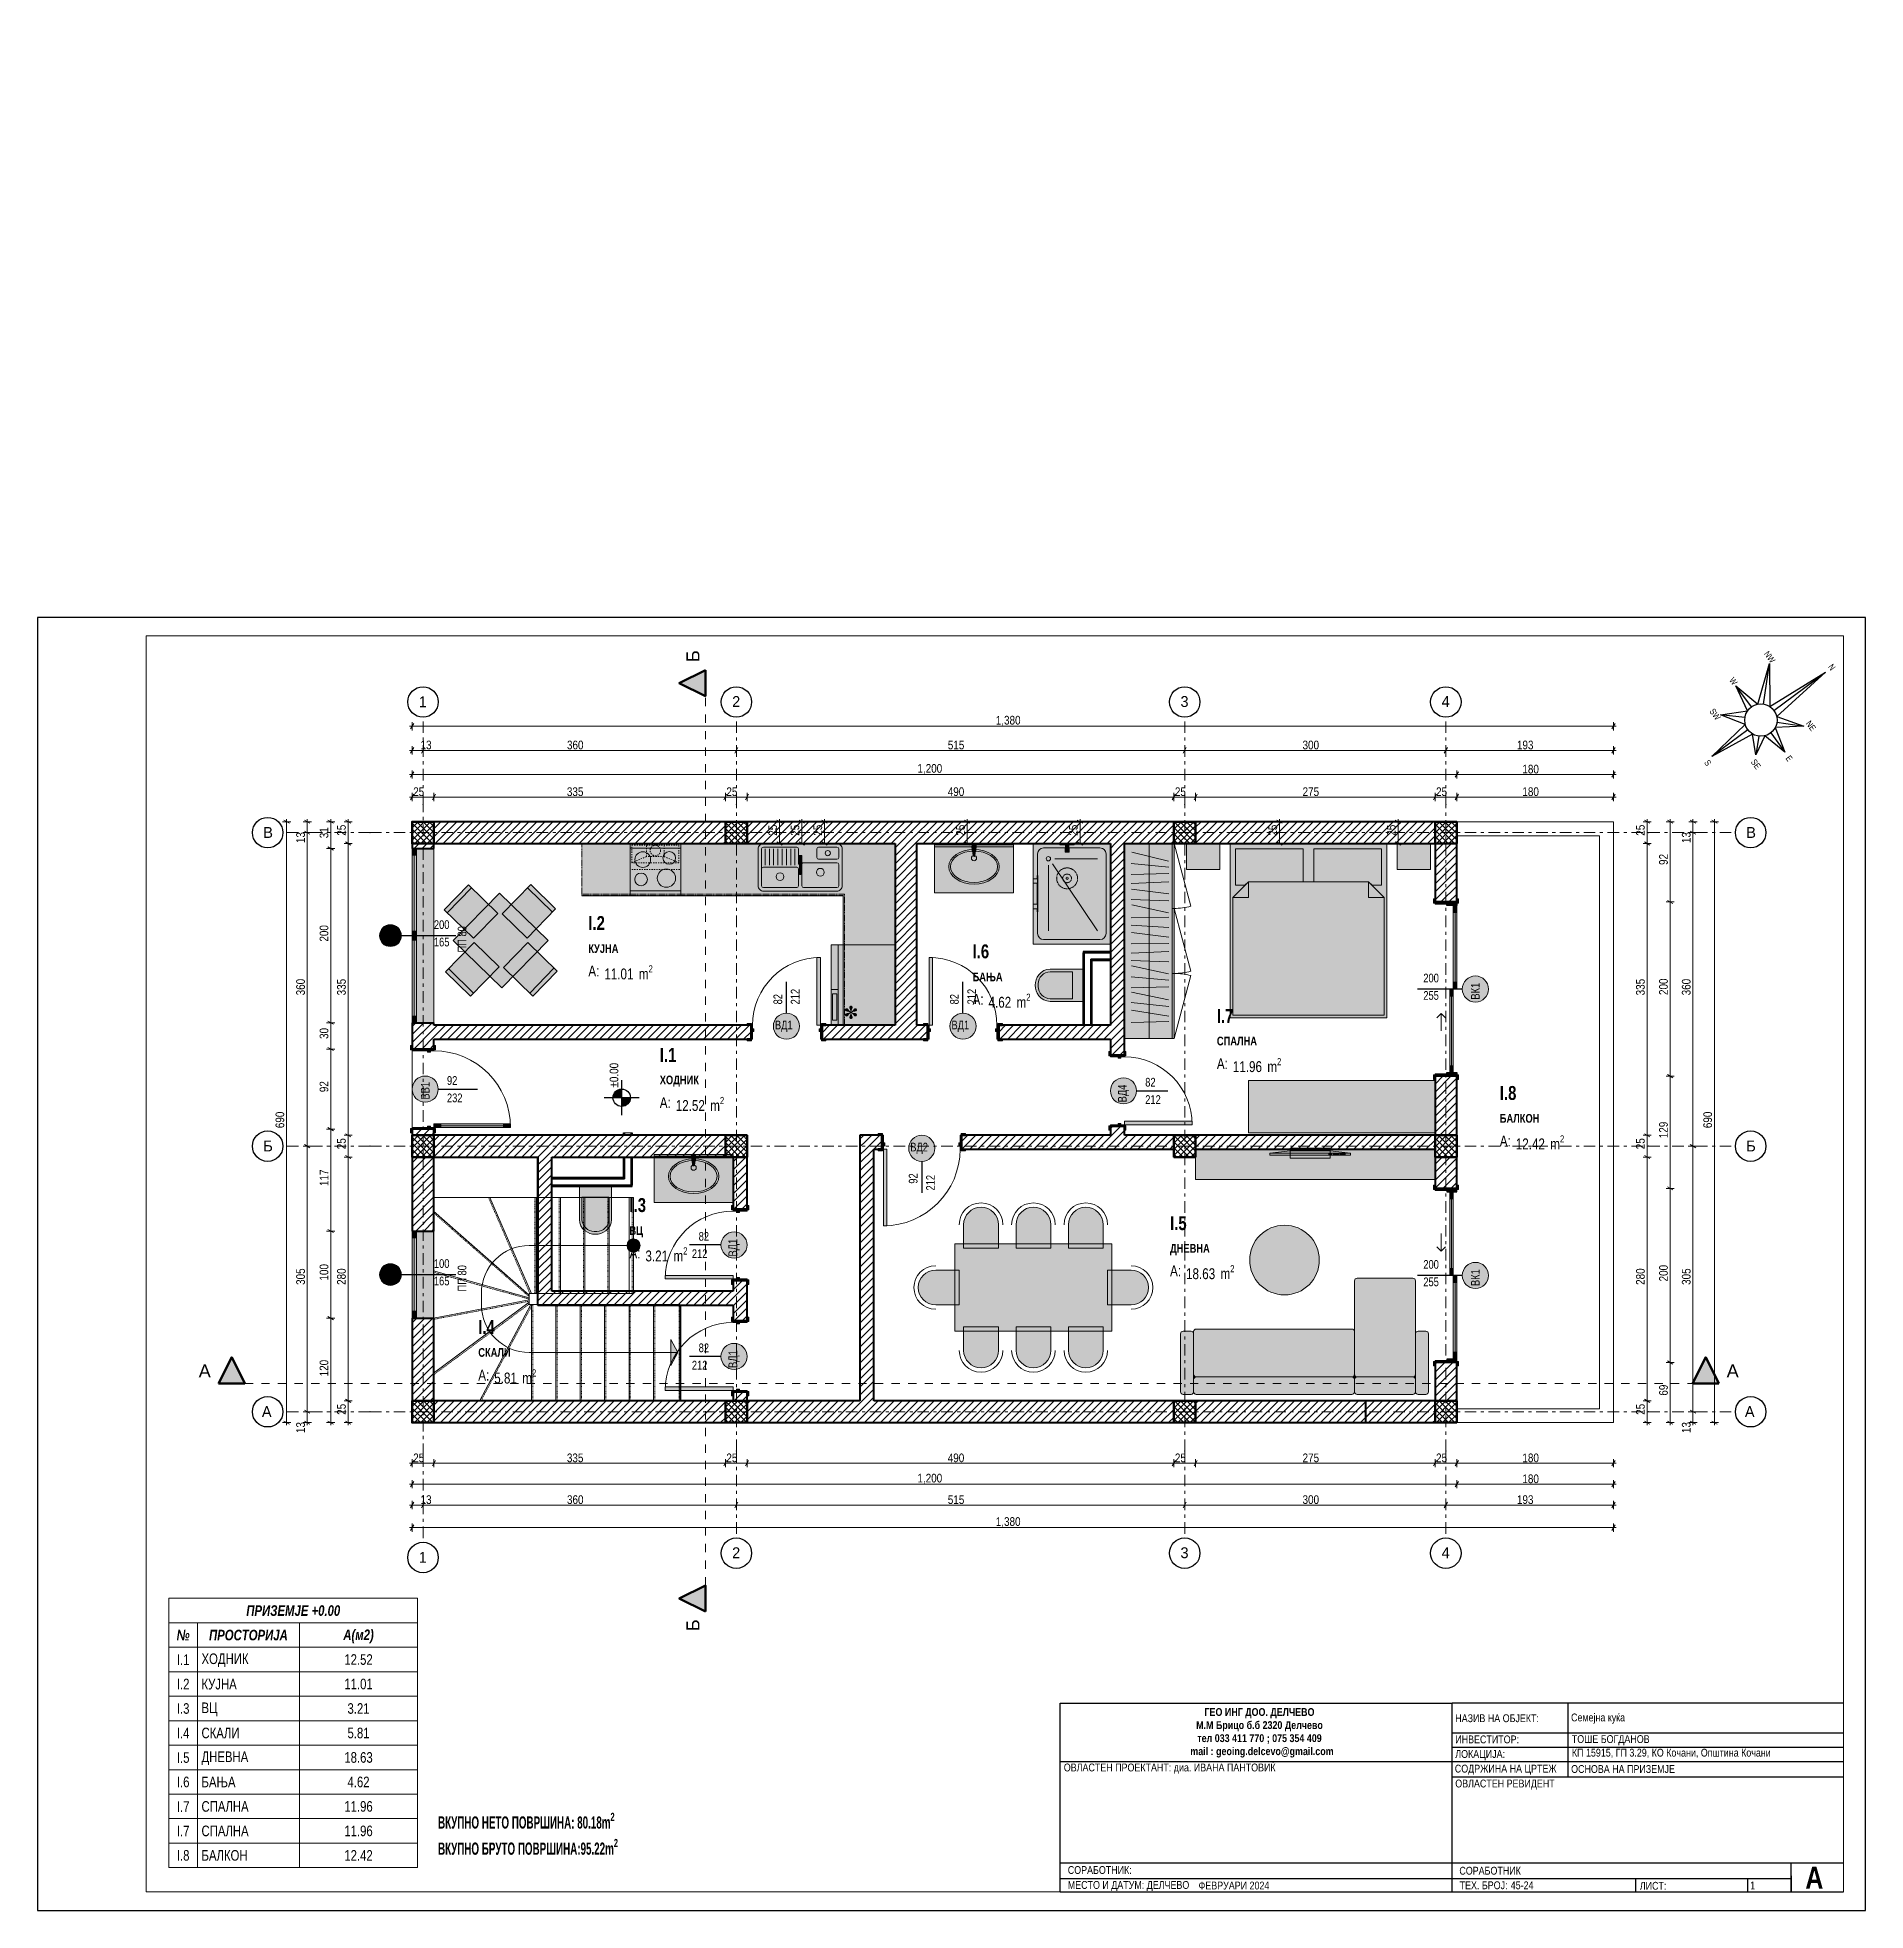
# Model space of a CAD drawing. Extents: x -1929 to 256751, y -18317 to 36108.
# Drawn here: x 55608 to 76608, y 2225 to 23734 of the extents above; entities that cross this region are included whole.
import ezdxf
from ezdxf.xclip import XClip

# ---------------------------------------------------------------- set-up
doc = ezdxf.new("R2010")
doc.units = 0
doc.header["$LTSCALE"] = 5
doc.header["$MEASUREMENT"] = 0
doc.header["$XCLIPFRAME"] = 0
doc.set_wipeout_variables(frame=1)
for name, pattern in [('- Двойно прекъснати линии', [1093.611073, 529.166651, -211.666656, 141.111112, -211.666656]), ('- Прекъснати линия', [423.333333, 211.666667, -211.666667]), ('Dashed', [564.444447, 282.222223, -282.222223]), ('Small Dashed', [282.222222, 141.111111, -141.111111]), ('Wipeout_Contour', [100000, 0, -100000]), ('Скрита линия (1)', [317.5, 211.666667, -105.833333])]:
    doc.linetypes.add(name, pattern=pattern)
for name, color, linetype in [('1 _ Конструкция - Недефинирани обекти.Structural - Bearing', 7, 'Continuous'), ('1 _ Плочи - Основни.Structural - Bearing', 7, 'Continuous'), ('1 _ Преградни_Стени - Външни .Non Structural - Bearing', 7, 'Continuous'), ('4 _ - Фрагмент - Разрез.2D Elements', 7, 'Continuous'), ('4 _ - Фрагмент - Чертежи.2D Elements', 7, 'Continuous'), ('6 _ - Конструктивни оси.Dimensioning', 7, 'Continuous'), ('6 _ - Размери - Нива.Dimensioning', 7, 'Continuous'), ('7 _ - Основни елементи.2D Elements', 7, 'Continuous'), ('A-Text', 7, 'Continuous'), ('Marker - Section', 7, 'Continuous'), ('Model Unit - Zone', 7, 'Continuous'), ('Structural - Bearing', 7, 'Continuous'), ('Structural - Stair & Railing', 7, 'Continuous')]:
    doc.layers.add(name, color=color, linetype=linetype)
doc.layers.add('3 _ - Обзавеждане - Вътрешно.Furniture', color=7, linetype='Continuous', true_color=0x6b6157)
doc.layers.add('6 _ - Размери - Основни.Dimensioning', color=7, linetype='Continuous', true_color=0x7a7a7a)
doc.styles.add('GENERATED_STYLE_3', font='GOTHIC.TTF')
doc.styles.add('GENERATED_STYLE_4', font='arial.ttf')
doc.styles.add('GENERATED_STYLE_5', font='arialbd.ttf')
doc.styles.add('GENERATED_STYLE_6', font='Cambria Math.ttf')
doc.styles.add('GENERATED_STYLE_7', font='GOTHICBI.TTF')
doc.styles.add('GENERATED_STYLE_8', font='GOTHICB.TTF')
pattern_1 = [(45, (3052, 9842.58), (-45.961934, 45.961934), [])]
pattern_2 = [(180, (3052, 9842.58), (0, 99.99999), [0, -14.999998])]
pattern_3 = [(90, (3052, 9842.58), (-99.99999, 0), [0, -14.999998])]
pattern_4 = [(0, (3052, 9842.58), (0, 99.99999), [0, -14.999998])]
pattern_5 = [(45, (3051.997, 9842.58), (-35.355335, 35.355335), []), (135, (3051.997, 9842.58), (35.355335, 35.355335), [])]
pattern_6 = [(270, (-55879.25, 29384.97), (200, 0), [0, -30])]
pattern_7 = [(0, (-55879.25, 29384.97), (0, 200), [0, -30])]

msp = doc.modelspace()

# ---------------------------------------------------------------- texts
at = {"layer": '3 _ - Обзавеждане - Вътрешно.Furniture', "color": 254, "linetype": 'Continuous', "lineweight": 0, "true_color": 0xdedede, "insert": (65051.3, 12651.1), "char_height": 350, "attachment_point": 6, "rotation": 90, "style": 'GENERATED_STYLE_7'}
msp.add_mtext('\\A1;{\\pqr;\\fCambria Math|b0|i0|c186|p18;*}', dxfattribs=at)
at = {"layer": '4 _ - Фрагмент - Разрез.2D Elements', "linetype": 'Continuous', "lineweight": 35, "char_height": 90, "attachment_point": 4, "style": 'GENERATED_STYLE_4'}
for s, insert in [('\\A1;{\\W0.850000x;\\pql;\\fCentury Gothic|b0|i0|c204|p34;ОСН\\fCentury Gothic|b0|i0|c204|p34;ОВА НА ПРИЗЕМЈЕ}', (73226, 3849.8)), ('\\A1;{\\W0.850000x;\\pql;\\fCentury Gothic|b0|i0|c204|p34;1}', (75282.6, 2513.4))]:
    msp.add_mtext(s, dxfattribs=dict(at, insert=insert))
at = {"layer": '4 _ - Фрагмент - Чертежи.2D Elements', "linetype": 'Continuous', "lineweight": 25, "char_height": 71.838, "attachment_point": 7, "rotation": 306.49633, "style": 'GENERATED_STYLE_3'}
for s, insert in [('\\A1;{\\W0.800000x;\\pql;\\fArial|b0|i0|c0|p34;NW}', (75436.8, 16654.6)), ('\\A1;{\\W0.800000x;\\pql;\\fArial|b0|i0|c0|p34;W}', (75037, 16351.8)), ('\\A1;\\pxql;{\\fArial|b0|i0|c0|p34;\\W0.8;N}', (76173.8, 16506)), ('\\A1;{\\W0.800000x;\\pql;\\fArial|b0|i0|c0|p34;SW}', (74809.6, 15994.3)), ('\\A1;\\pxql;{\\fArial|b0|i0|c0|p34;\\W0.8;NE}', (75917.4, 15855.3)), ('\\A1;{\\W0.800000x;\\pql;\\fArial|b0|i0|c0|p34;E}', (75685, 15455.9)), ('\\A1;{\\W0.800000x;\\pql;\\fArial|b0|i0|c0|p34;S}', (74749.2, 15404.7)), ('\\A1;{\\W0.800000x;\\pql;\\fArial|b0|i0|c0|p34;SE}', (75285.1, 15412.4))]:
    msp.add_mtext(s, dxfattribs=dict(at, insert=insert))
at = {"layer": '6 _ - Конструктивни оси.Dimensioning', "linetype": 'Continuous', "lineweight": 13, "char_height": 125, "attachment_point": 1, "style": 'GENERATED_STYLE_6'}
for s, insert in [('\\A1;{\\pql;\\pt0;\\fCentury Gothic|b0|i0|c0|p34;1}', (59988.5, 16167.7)), ('\\A1;{\\pql;\\pt0;\\fCentury Gothic|b0|i0|c0|p34;2}', (63588.1, 16170.9)), ('\\A1;{\\pql;\\pt0;\\fCentury Gothic|b0|i0|c0|p34;3}', (68738.1, 16170.9)), ('\\A1;{\\pql;\\pt0;\\fCentury Gothic|b0|i0|c0|p34;4}', (71738.1, 16170.9)), ('\\A1;{\\pql;\\pt0;\\fCentury Gothic|b0|i0|c0|p34;В}', (58202, 14667.4)), ('\\A1;{\\pql;\\pt0;\\fCentury Gothic|b0|i0|c0|p34;В}', (75237.5, 14667.4)), ('\\A1;{\\pql;\\pt0;\\fCentury Gothic|b0|i0|c0|p34;Б}', (58202, 11067.4)), ('\\A1;{\\pql;\\pt0;\\fCentury Gothic|b0|i0|c0|p34;Б}', (75237.5, 11067.4)), ('\\A1;{\\pql;\\pt0;\\fCentury Gothic|b0|i0|c0|p34;А}', (58186.1, 8017.4)), ('\\A1;{\\pql;\\pt0;\\fCentury Gothic|b0|i0|c0|p34;А}', (75221.6, 8017.4)), ('\\A1;{\\pql;\\pt0;\\fCentury Gothic|b0|i0|c0|p34;1}', (59988.5, 6343.7)), ('\\A1;{\\pql;\\pt0;\\fCentury Gothic|b0|i0|c0|p34;2}', (63588.1, 6396.4)), ('\\A1;{\\pql;\\pt0;\\fCentury Gothic|b0|i0|c0|p34;3}', (68738.1, 6396.4)), ('\\A1;{\\pql;\\pt0;\\fCentury Gothic|b0|i0|c0|p34;4}', (71738.1, 6396.4))]:
    msp.add_mtext(s, dxfattribs=dict(at, insert=insert))
at = {"layer": '6 _ - Размери - Нива.Dimensioning', "linetype": 'Continuous', "lineweight": 35, "insert": (62282.1, 11675.8), "char_height": 100, "attachment_point": 7, "rotation": 90, "style": 'GENERATED_STYLE_6'}
msp.add_mtext('\\A1;{\\W0.850000x;\\pql;\\fCentury Gothic|b0|i0|c0|p34;±0.00}', dxfattribs=at)
at = {"layer": '6 _ - Размери - Основни.Dimensioning', "linetype": 'Continuous', "lineweight": 35, "char_height": 100, "attachment_point": 7, "style": 'GENERATED_STYLE_6'}
for s, insert in [('\\A1;{\\W0.850000x;\\pql;\\fCentury Gothic|b0|i0|c0|p34;1,380}', (66616.9, 15825.6)), ('\\A1;{\\W0.850000x;\\pql;\\fCentury Gothic|b0|i0|c0|p34;13}', (60008.7, 15558.2)), ('\\A1;{\\W0.850000x;\\pql;\\fCentury Gothic|b0|i0|c0|p34;360}', (61690.9, 15558.2)), ('\\A1;{\\W0.850000x;\\pql;\\fCentury Gothic|b0|i0|c0|p34;515}', (66065.7, 15558.2)), ('\\A1;{\\W0.850000x;\\pql;\\fCentury Gothic|b0|i0|c0|p34;300}', (70140.7, 15558.2)), ('\\A1;{\\W0.850000x;\\pql;\\fCentury Gothic|b0|i0|c0|p34;193}', (72603.4, 15558.2)), ('\\A1;{\\W0.850000x;\\pql;\\fCentury Gothic|b0|i0|c0|p34;1,200}', (65716.9, 15272.1)), ('\\A1;{\\W0.850000x;\\pql;\\fCentury Gothic|b0|i0|c0|p34;180}', (72666.1, 15281.4)), ('\\A1;{\\W0.850000x;\\pql;\\fCentury Gothic|b0|i0|c0|p34;25}', (59924.3, 15022)), ('\\A1;{\\W0.850000x;\\pql;\\fCentury Gothic|b0|i0|c0|p34;335}', (61689.9, 15022)), ('\\A1;{\\W0.850000x;\\pql;\\fCentury Gothic|b0|i0|c0|p34;25}', (63522, 15022)), ('\\A1;{\\W0.850000x;\\pql;\\fCentury Gothic|b0|i0|c0|p34;490}', (66064.9, 15022)), ('\\A1;{\\W0.850000x;\\pql;\\fCentury Gothic|b0|i0|c0|p34;25}', (68674.3, 15022)), ('\\A1;{\\W0.850000x;\\pql;\\fCentury Gothic|b0|i0|c0|p34;275}', (70141.1, 15022)), ('\\A1;{\\W0.850000x;\\pql;\\fCentury Gothic|b0|i0|c0|p34;25}', (71674.3, 15022)), ('\\A1;{\\W0.850000x;\\pql;\\fCentury Gothic|b0|i0|c0|p34;180}', (72666.1, 15022)), ('\\A1;{\\W0.850000x;\\pql;\\fCentury Gothic|b0|i0|c0|p34;25}', (59924.3, 7372.1)), ('\\A1;{\\W0.850000x;\\pql;\\fCentury Gothic|b0|i0|c0|p34;335}', (61689.9, 7372.1)), ('\\A1;{\\W0.850000x;\\pql;\\fCentury Gothic|b0|i0|c0|p34;25}', (63522, 7372.1)), ('\\A1;{\\W0.850000x;\\pql;\\fCentury Gothic|b0|i0|c0|p34;490}', (66064.9, 7372.1)), ('\\A1;{\\W0.850000x;\\pql;\\fCentury Gothic|b0|i0|c0|p34;25}', (68674.3, 7372.1)), ('\\A1;{\\W0.850000x;\\pql;\\fCentury Gothic|b0|i0|c0|p34;275}', (70141.1, 7372.1)), ('\\A1;{\\W0.850000x;\\pql;\\fCentury Gothic|b0|i0|c0|p34;25}', (71674.3, 7372.1)), ('\\A1;{\\W0.850000x;\\pql;\\fCentury Gothic|b0|i0|c0|p34;180}', (72666.1, 7372.1)), ('\\A1;{\\W0.850000x;\\pql;\\fCentury Gothic|b0|i0|c0|p34;1,200}', (65716.9, 7122.5)), ('\\A1;{\\W0.850000x;\\pql;\\fCentury Gothic|b0|i0|c0|p34;180}', (72666.1, 7131.8)), ('\\A1;{\\W0.850000x;\\pql;\\fCentury Gothic|b0|i0|c0|p34;13}', (60008.7, 6892.4)), ('\\A1;{\\W0.850000x;\\pql;\\fCentury Gothic|b0|i0|c0|p34;360}', (61690.9, 6892.4)), ('\\A1;{\\W0.850000x;\\pql;\\fCentury Gothic|b0|i0|c0|p34;515}', (66065.7, 6892.4)), ('\\A1;{\\W0.850000x;\\pql;\\fCentury Gothic|b0|i0|c0|p34;300}', (70140.7, 6892.4)), ('\\A1;{\\W0.850000x;\\pql;\\fCentury Gothic|b0|i0|c0|p34;193}', (72603.4, 6892.4)), ('\\A1;{\\W0.850000x;\\pql;\\fCentury Gothic|b0|i0|c0|p34;1,380}', (66616.9, 6623.5))]:
    msp.add_mtext(s, dxfattribs=dict(at, insert=insert))
at = {"layer": '6 _ - Размери - Основни.Dimensioning', "linetype": 'Continuous', "lineweight": 35, "char_height": 100, "attachment_point": 7, "rotation": 90, "style": 'GENERATED_STYLE_6'}
for s, insert in [('\\A1;{\\W0.850000x;\\pql;\\fCentury Gothic|b0|i0|c0|p34;31}', (58951, 14538.8)), ('\\A1;{\\W0.850000x;\\pql;\\fCentury Gothic|b0|i0|c0|p34;25}', (59151.1, 14567.8)), ('\\A1;{\\W0.850000x;\\pql;\\fCentury Gothic|b0|i0|c0|p34;25}', (64105.4, 14567.8)), ('\\A1;{\\W0.850000x;\\pql;\\fCentury Gothic|b0|i0|c0|p34;25}', (64361.6, 14567.8)), ('\\A1;{\\W0.850000x;\\pql;\\fCentury Gothic|b0|i0|c0|p34;25}', (64623.4, 14567.8)), ('\\A1;{\\W0.850000x;\\pql;\\fCentury Gothic|b0|i0|c0|p34;25}', (66262.3, 14567.8)), ('\\A1;{\\W0.850000x;\\pql;\\fCentury Gothic|b0|i0|c0|p34;25}', (67558.5, 14567.8)), ('\\A1;{\\W0.850000x;\\pql;\\fCentury Gothic|b0|i0|c0|p34;25}', (69849.7, 14567.8)), ('\\A1;{\\W0.850000x;\\pql;\\fCentury Gothic|b0|i0|c0|p34;25}', (71211.4, 14567.8)), ('\\A1;{\\W0.850000x;\\pql;\\fCentury Gothic|b0|i0|c0|p34;25}', (74072.7, 14567.8)), ('\\A1;{\\W0.850000x;\\pql;\\fCentury Gothic|b0|i0|c0|p34;13}', (58681.7, 14483.3)), ('\\A1;{\\W0.850000x;\\pql;\\fCentury Gothic|b0|i0|c0|p34;13}', (74599.4, 14483.3)), ('\\A1;{\\W0.850000x;\\pql;\\fCentury Gothic|b0|i0|c0|p34;92}', (74337.6, 14232.2)), ('\\A1;{\\W0.850000x;\\pql;\\fCentury Gothic|b0|i0|c0|p34;200}', (58951, 13351.5)), ('\\A1;{\\W0.850000x;\\pql;\\fCentury Gothic|b0|i0|c0|p34;360}', (58681.7, 12734.6)), ('\\A1;{\\W0.850000x;\\pql;\\fCentury Gothic|b0|i0|c0|p34;335}', (59151.1, 12734.6)), ('\\A1;{\\W0.850000x;\\pql;\\fCentury Gothic|b0|i0|c0|p34;335}', (74072.7, 12734.6)), ('\\A1;{\\W0.850000x;\\pql;\\fCentury Gothic|b0|i0|c0|p34;200}', (74337.6, 12738.4)), ('\\A1;{\\W0.850000x;\\pql;\\fCentury Gothic|b0|i0|c0|p34;360}', (74599.4, 12734.6)), ('\\A1;{\\W0.850000x;\\pql;\\fCentury Gothic|b0|i0|c0|p34;30}', (58951, 12233.8)), ('\\A1;{\\W0.850000x;\\pql;\\fCentury Gothic|b0|i0|c0|p34;92}', (58951, 11622.8)), ('\\A1;{\\W0.850000x;\\pql;\\fCentury Gothic|b0|i0|c0|p34;690}', (58444.5, 11209.6)), ('\\A1;{\\W0.850000x;\\pql;\\fCentury Gothic|b0|i0|c0|p34;129}', (74337.6, 11094)), ('\\A1;{\\W0.850000x;\\pql;\\fCentury Gothic|b0|i0|c0|p34;690}', (74845.7, 11209.6)), ('\\A1;{\\W0.850000x;\\pql;\\fCentury Gothic|b0|i0|c0|p34;25}', (59151.1, 10967.8)), ('\\A1;{\\W0.850000x;\\pql;\\fCentury Gothic|b0|i0|c0|p34;25}', (74072.7, 10967.8)), ('\\A1;{\\W0.850000x;\\pql;\\fCentury Gothic|b0|i0|c0|p34;117}', (58951, 10544.6)), ('\\A1;{\\W0.850000x;\\pql;\\fCentury Gothic|b0|i0|c0|p34;305}', (58681.7, 9409.6)), ('\\A1;{\\W0.850000x;\\pql;\\fCentury Gothic|b0|i0|c0|p34;100}', (58951, 9459.6)), ('\\A1;{\\W0.850000x;\\pql;\\fCentury Gothic|b0|i0|c0|p34;280}', (59151.1, 9409.6)), ('\\A1;{\\W0.850000x;\\pql;\\fCentury Gothic|b0|i0|c0|p34;280}', (74072.7, 9409.6)), ('\\A1;{\\W0.850000x;\\pql;\\fCentury Gothic|b0|i0|c0|p34;200}', (74337.6, 9449.6)), ('\\A1;{\\W0.850000x;\\pql;\\fCentury Gothic|b0|i0|c0|p34;305}', (74599.4, 9409.6)), ('\\A1;{\\W0.850000x;\\pql;\\fCentury Gothic|b0|i0|c0|p34;120}', (58951, 8359.6)), ('\\A1;{\\W0.850000x;\\pql;\\fCentury Gothic|b0|i0|c0|p34;69}', (74337.6, 8137.8)), ('\\A1;{\\W0.850000x;\\pql;\\fCentury Gothic|b0|i0|c0|p34;25}', (59151.1, 7917.8)), ('\\A1;{\\W0.850000x;\\pql;\\fCentury Gothic|b0|i0|c0|p34;25}', (74072.7, 7917.8)), ('\\A1;{\\W0.850000x;\\pql;\\fCentury Gothic|b0|i0|c0|p34;13}', (58681.7, 7708.3)), ('\\A1;{\\W0.850000x;\\pql;\\fCentury Gothic|b0|i0|c0|p34;13}', (74599.4, 7708.3))]:
    msp.add_mtext(s, dxfattribs=dict(at, insert=insert))
at = {"layer": 'A-Text', "color": 7, "linetype": 'Continuous', "lineweight": 25, "char_height": 140.553, "attachment_point": 7, "style": 'GENERATED_STYLE_8'}
for s, insert in [('\\A1;{\\W0.600000x;\\pql;\\fCentury Gothic|b1|i0|c0|p34;ВКУПНО НЕТО ПОВРШИНА: 80.18\\fCentury Gothic|b1|i0|c0|p34;m\\fCentury Gothic|b1|i0|c0|p34;\\A1{\\H.66x;\\S2^  ;}}', (60210.2, 3125.1)), ('\\A1;{\\W0.600000x;\\pql;\\fCentury Gothic|b1|i0|c0|p34;ВКУПНО БРУТО ПОВРШИНА:95.22m\\fCentury Gothic|b1|i0|c0|p34;\\A1{\\H.66x;\\S2^  ;}}', (60210.2, 2824.9))]:
    msp.add_mtext(s, dxfattribs=dict(at, insert=insert))
at = {"layer": 'Marker - Section', "linetype": 'Continuous', "lineweight": 50, "char_height": 150, "rotation": 90, "style": 'GENERATED_STYLE_3'}
for insert, attachment_point in [((63212.6, 16560.3), 7), ((63212.6, 5569.1), 9)]:
    msp.add_mtext('\\A1;{\\fArial|b0|i0|c204|p34;Б}', dxfattribs=dict(at, insert=insert, attachment_point=attachment_point))
at = {"layer": 'Marker - Section', "linetype": 'Continuous', "lineweight": 50, "char_height": 150, "style": 'GENERATED_STYLE_3'}
for s, insert, attachment_point in [('\\A1;{\\pqr;\\pt0;\\fArial|b0|i0|c0|p34;А}', (57599.7, 8346.7), 9), ('\\A1;{\\pql;\\pt0;\\fArial|b0|i0|c0|p34;А}', (75011.8, 8346.7), 7)]:
    msp.add_mtext(s, dxfattribs=dict(at, insert=insert, attachment_point=attachment_point))
at = {"layer": 'Model Unit - Zone', "linetype": 'Continuous', "lineweight": 13, "attachment_point": 1}
for s, insert, char_height, style in [('\\A1;{\\W0.800000x;\\pql;\\pt0;\\fCentury Gothic|b1|i0|c204|p34;I.2}', (61936.3, 13645.4), 160, 'GENERATED_STYLE_5'), ('\\A1;{\\W0.800000x;\\pql;\\pt0;\\fCentury Gothic|b1|i0|c204|p34;I.6}', (66350, 13319.8), 160, 'GENERATED_STYLE_5'), ('\\A1;{\\W0.800000x;\\pql;\\pt0;\\fCentury Gothic|b0|i0|c204|p34;A: }', (61936.3, 13076.7), 125, 'GENERATED_STYLE_4'), ('\\A1;{\\W0.800000x;\\pql;\\pt0,100;\\fCentury Gothic|b0|i0|c204|p34;11.01\\fCentury Gothic|b0|i0|c204|p34;\\A1{\\H.66x;\\S^  ;}\\fCentury Gothic|b0|i0|c204|p34; m\\fCentury Gothic|b0|i0|c204|p34;\\A1{\\H.66x;\\S2^  ;}}', (62119.8, 13079.8), 125, 'GENERATED_STYLE_4'), ('\\A1;{\\W0.800000x;\\pql;\\pt0;\\fCentury Gothic|b0|i0|c204|p34;A: }', (66350, 12751.1), 125, 'GENERATED_STYLE_4'), ('\\A1;{\\W0.800000x;\\pql;\\pt0,100;\\fCentury Gothic|b0|i0|c204|p34;4.62\\fCentury Gothic|b0|i0|c204|p34;\\A1{\\H.66x;\\S^  ;}\\fCentury Gothic|b0|i0|c204|p34; m\\fCentury Gothic|b0|i0|c204|p34;\\A1{\\H.66x;\\S2^  ;}}', (66533.5, 12754.2), 125, 'GENERATED_STYLE_4'), ('\\A1;{\\W0.800000x;\\pql;\\pt0;\\fCentury Gothic|b1|i0|c204|p34;I.7}', (69156.5, 12576.8), 160, 'GENERATED_STYLE_5'), ('\\A1;{\\W0.800000x;\\pql;\\pt0;\\fCentury Gothic|b1|i0|c204|p34;I.1}', (62756.8, 12129.9), 160, 'GENERATED_STYLE_5'), ('\\A1;{\\W0.800000x;\\pql;\\pt0;\\fCentury Gothic|b0|i0|c204|p34;A: }', (69156.5, 12012.1), 125, 'GENERATED_STYLE_4'), ('\\A1;{\\W0.800000x;\\pql;\\pt0,100;\\fCentury Gothic|b0|i0|c204|p34;11.96\\fCentury Gothic|b0|i0|c204|p34;\\A1{\\H.66x;\\S^  ;}\\fCentury Gothic|b0|i0|c204|p34; m\\fCentury Gothic|b0|i0|c204|p34;\\A1{\\H.66x;\\S2^  ;}}', (69340, 12015.3), 125, 'GENERATED_STYLE_4'), ('\\A1;{\\W0.800000x;\\pql;\\pt0;\\fCentury Gothic|b1|i0|c204|p34;I.8}', (72406.6, 11693.3), 160, 'GENERATED_STYLE_5'), ('\\A1;{\\W0.800000x;\\pql;\\pt0;\\fCentury Gothic|b0|i0|c204|p34;A: }', (62756.8, 11565.2), 125, 'GENERATED_STYLE_4'), ('\\A1;{\\W0.800000x;\\pql;\\pt0,100;\\fCentury Gothic|b0|i0|c204|p34;12.52\\fCentury Gothic|b0|i0|c204|p34;\\A1{\\H.66x;\\S^  ;}\\fCentury Gothic|b0|i0|c204|p34; m\\fCentury Gothic|b0|i0|c204|p34;\\A1{\\H.66x;\\S2^  ;}}', (62940.3, 11568.4), 125, 'GENERATED_STYLE_4'), ('\\A1;{\\W0.800000x;\\pql;\\pt0;\\fCentury Gothic|b0|i0|c204|p34;A: }', (72406.6, 11124.5), 125, 'GENERATED_STYLE_4'), ('\\A1;{\\W0.800000x;\\pql;\\pt0,100;\\fCentury Gothic|b0|i0|c204|p34;12.42\\fCentury Gothic|b0|i0|c204|p34;\\A1{\\H.66x;\\S^  ;}\\fCentury Gothic|b0|i0|c204|p34; m\\fCentury Gothic|b0|i0|c204|p34;\\A1{\\H.66x;\\S2^  ;}}', (72590.1, 11127.7), 125, 'GENERATED_STYLE_4'), ('\\A1;{\\W0.800000x;\\pql;\\pt0;\\fCentury Gothic|b1|i0|c204|p34;I.3}', (62408.7, 10406.6), 160, 'GENERATED_STYLE_5'), ('\\A1;{\\W0.800000x;\\pql;\\pt0;\\fCentury Gothic|b1|i0|c204|p34;I.5}', (68618.6, 10198.6), 160, 'GENERATED_STYLE_5'), ('\\A1;{\\W0.800000x;\\pql;\\pt0;\\fCentury Gothic|b0|i0|c204|p34;A: }', (62408.7, 9837.9), 125, 'GENERATED_STYLE_4'), ('\\A1;{\\W0.800000x;\\pql;\\pt0,100;\\fCentury Gothic|b0|i0|c204|p34;3.21\\fCentury Gothic|b0|i0|c204|p34;\\A1{\\H.66x;\\S^  ;}\\fCentury Gothic|b0|i0|c204|p34; m\\fCentury Gothic|b0|i0|c204|p34;\\A1{\\H.66x;\\S2^  ;}}', (62592.2, 9841.1), 125, 'GENERATED_STYLE_4'), ('\\A1;{\\W0.800000x;\\pql;\\pt0;\\fCentury Gothic|b0|i0|c204|p34;A: }', (68618.6, 9633.9), 125, 'GENERATED_STYLE_4'), ('\\A1;{\\W0.800000x;\\pql;\\pt0,100;\\fCentury Gothic|b0|i0|c204|p34;18.63\\fCentury Gothic|b0|i0|c204|p34;\\A1{\\H.66x;\\S^  ;}\\fCentury Gothic|b0|i0|c204|p34; m\\fCentury Gothic|b0|i0|c204|p34;\\A1{\\H.66x;\\S2^  ;}}', (68802.2, 9637.1), 125, 'GENERATED_STYLE_4'), ('\\A1;{\\W0.800000x;\\pql;\\pt0;\\fCentury Gothic|b1|i0|c204|p34;I.4}', (60671.9, 9004.7), 160, 'GENERATED_STYLE_5'), ('\\A1;{\\W0.800000x;\\pql;\\pt0;\\fCentury Gothic|b0|i0|c204|p34;A: }', (60671.9, 8436), 125, 'GENERATED_STYLE_4'), ('\\A1;{\\W0.800000x;\\pql;\\pt0,100;\\fCentury Gothic|b0|i0|c204|p34;5.81\\fCentury Gothic|b0|i0|c204|p34;\\A1{\\H.66x;\\S^  ;}\\fCentury Gothic|b0|i0|c204|p34; m\\fCentury Gothic|b0|i0|c204|p34;\\A1{\\H.66x;\\S2^  ;}}', (60855.4, 8439.1), 125, 'GENERATED_STYLE_4')]:
    msp.add_mtext(s, dxfattribs=dict(at, insert=insert, char_height=char_height, style=style))
at = {"layer": 'Model Unit - Zone', "linetype": 'Continuous', "lineweight": 35, "char_height": 100, "attachment_point": 1, "style": 'GENERATED_STYLE_5'}
for s, insert in [('\\A1;{\\W0.800000x;\\pql;\\pt0;\\fCentury Gothic|b1|i0|c204|p34;КУЈНА}', (61936.3, 13322.1)), ('\\A1;{\\W0.800000x;\\pql;\\pt0;\\fCentury Gothic|b1|i0|c204|p34;БАЊА}', (66350, 12996.5)), ('\\A1;{\\W0.800000x;\\pql;\\pt0;\\fCentury Gothic|b1|i0|c204|p34;СПАЛНА}', (69156.5, 12260.1)), ('\\A1;{\\W0.800000x;\\pql;\\pt0;\\fCentury Gothic|b1|i0|c204|p34;ХОДНИК}', (62756.8, 11813.1)), ('\\A1;{\\W0.800000x;\\pql;\\pt0;\\fCentury Gothic|b1|i0|c204|p34;БАЛКОН}', (72406.6, 11372.5)), ('\\A1;{\\W0.800000x;\\pql;\\pt0;\\fCentury Gothic|b1|i0|c204|p34;ВЦ}', (62408.7, 10083.3)), ('\\A1;{\\W0.800000x;\\pql;\\pt0;\\fCentury Gothic|b1|i0|c204|p34;ДНЕВНА}', (68618.6, 9879.3)), ('\\A1;{\\W0.800000x;\\pql;\\pt0;\\fCentury Gothic|b1|i0|c204|p34;СКАЛИ}', (60671.9, 8683.9))]:
    msp.add_mtext(s, dxfattribs=dict(at, insert=insert))
at = {"layer": 'Structural - Bearing', "linetype": 'Continuous', "lineweight": 25, "char_height": 100, "attachment_point": 7}
for s, insert, style in [('\\A1;{\\W0.800000x;\\pql;\\pt0;\\fCentury Gothic|b0|i0|c0|p34;200\\fCentury Gothic|b0|i0|c0|p34;\\A1{\\H.66x;\\S^  ;}\\fCentury Gothic|b0|i0|c0|p34;\\fCentury Gothic|b0|i0|c0|p34;}', (60162.3, 13467.6), 'GENERATED_STYLE_6'), ('\\A1;{\\W0.800000x;\\pql;\\pt0;\\fCentury Gothic|b0|i0|c0|p34;165\\fCentury Gothic|b0|i0|c0|p34;\\A1{\\H.66x;\\S^  ;}\\fCentury Gothic|b0|i0|c0|p34;\\fCentury Gothic|b0|i0|c0|p34;}', (60162.3, 13267.6), 'GENERATED_STYLE_6'), ('\\A1;{\\W0.800000x;\\pql;\\pt0;\\fCentury Gothic|b0|i0|c0|p34;200\\fCentury Gothic|b0|i0|c0|p34;\\A1{\\H.66x;\\S^  ;}\\fCentury Gothic|b0|i0|c0|p34;\\fCentury Gothic|b0|i0|c0|p34;}', (71527.9, 12854.4), 'GENERATED_STYLE_6'), ('\\A1;{\\W0.800000x;\\pql;\\pt0;\\fCentury Gothic|b0|i0|c0|p34;255\\fCentury Gothic|b0|i0|c0|p34;\\A1{\\H.66x;\\S^  ;}\\fCentury Gothic|b0|i0|c0|p34;\\fCentury Gothic|b0|i0|c0|p34;}', (71527.9, 12654.4), 'GENERATED_STYLE_6'), ('\\A1;{\\W0.800000x;\\pql;\\pt100;\\fCentury Gothic|b0|i0|c204|p34;ВД1}', (64079.8, 12315.5), 'GENERATED_STYLE_4'), ('\\A1;{\\W0.800000x;\\pql;\\pt100;\\fCentury Gothic|b0|i0|c204|p34;ВД1}', (66107.8, 12315.5), 'GENERATED_STYLE_4'), ('\\A1;{\\W0.800000x;\\pql;\\pt100;\\fCentury Gothic|b0|i0|c204|p34;92}', (60312.3, 11705.6), 'GENERATED_STYLE_4'), ('\\A1;{\\W0.800000x;\\pql;\\pt100;\\fCentury Gothic|b0|i0|c204|p34;82}', (68333.5, 11685.6), 'GENERATED_STYLE_4'), ('\\A1;{\\W0.800000x;\\pql;\\pt100;\\fCentury Gothic|b0|i0|c204|p34;232}', (60312.3, 11505.6), 'GENERATED_STYLE_4'), ('\\A1;{\\W0.800000x;\\pql;\\pt100;\\fCentury Gothic|b0|i0|c204|p34;212}', (68333.5, 11488.1), 'GENERATED_STYLE_4'), ('\\A1;{\\W0.800000x;\\pql;\\pt100;\\fCentury Gothic|b0|i0|c204|p34;ВД2}', (65634.1, 10913), 'GENERATED_STYLE_4'), ('\\A1;{\\W0.800000x;\\pql;\\pt100;\\fCentury Gothic|b0|i0|c204|p34;82}', (63203.8, 9915.6), 'GENERATED_STYLE_4'), ('\\A1;{\\W0.800000x;\\pql;\\pt0;\\fCentury Gothic|b0|i0|c0|p34;100\\fCentury Gothic|b0|i0|c0|p34;\\A1{\\H.66x;\\S^  ;}\\fCentury Gothic|b0|i0|c0|p34;\\fCentury Gothic|b0|i0|c0|p34;}', (60162.3, 9575.6), 'GENERATED_STYLE_6'), ('\\A1;{\\W0.800000x;\\pql;\\pt100;\\fCentury Gothic|b0|i0|c204|p34;212}', (63125.7, 9718.1), 'GENERATED_STYLE_4'), ('\\A1;{\\W0.800000x;\\pql;\\pt0;\\fCentury Gothic|b0|i0|c0|p34;200\\fCentury Gothic|b0|i0|c0|p34;\\A1{\\H.66x;\\S^  ;}\\fCentury Gothic|b0|i0|c0|p34;\\fCentury Gothic|b0|i0|c0|p34;}', (71527.9, 9565.6), 'GENERATED_STYLE_6'), ('\\A1;{\\W0.800000x;\\pql;\\pt0;\\fCentury Gothic|b0|i0|c0|p34;165\\fCentury Gothic|b0|i0|c0|p34;\\A1{\\H.66x;\\S^  ;}\\fCentury Gothic|b0|i0|c0|p34;\\fCentury Gothic|b0|i0|c0|p34;}', (60162.3, 9375.6), 'GENERATED_STYLE_6'), ('\\A1;{\\W0.800000x;\\pql;\\pt0;\\fCentury Gothic|b0|i0|c0|p34;255\\fCentury Gothic|b0|i0|c0|p34;\\A1{\\H.66x;\\S^  ;}\\fCentury Gothic|b0|i0|c0|p34;\\fCentury Gothic|b0|i0|c0|p34;}', (71527.9, 9365.6), 'GENERATED_STYLE_6'), ('\\A1;{\\W0.800000x;\\pql;\\pt100;\\fCentury Gothic|b0|i0|c204|p34;82}', (63203.8, 8635.6), 'GENERATED_STYLE_4'), ('\\A1;{\\W0.800000x;\\pql;\\pt100;\\fCentury Gothic|b0|i0|c204|p34;212}', (63125.7, 8438.1), 'GENERATED_STYLE_4')]:
    msp.add_mtext(s, dxfattribs=dict(at, insert=insert, style=style))
at = {"layer": 'Structural - Bearing', "linetype": 'Continuous', "lineweight": 25, "char_height": 100, "attachment_point": 7, "rotation": 90}
for s, insert, style in [('\\A1;{\\W0.800000x;\\pql;\\pt0;\\fCentury Gothic|b0|i0|c0|p34;П2\\fCentury Gothic|b0|i0|c0|p34;\\fCentury Gothic|b0|i0|c0|p34;\\fCentury Gothic|b0|i0|c0|p34;}', (59712.3, 13333.1), 'GENERATED_STYLE_6'), ('\\A1;{\\W0.800000x;\\pql;\\pt0;\\fCentury Gothic|b0|i0|c0|p34;ПП 80\\fCentury Gothic|b0|i0|c0|p34;\\A1{\\H.66x;\\S^  ;}\\fCentury Gothic|b0|i0|c0|p34;\\fCentury Gothic|b0|i0|c0|p34;}', (60564.8, 13226.2), 'GENERATED_STYLE_6'), ('\\A1;{\\W0.800000x;\\pql;\\pt100;\\fCentury Gothic|b0|i0|c204|p34;82}', (64164.5, 12630.7), 'GENERATED_STYLE_4'), ('\\A1;{\\W0.800000x;\\pql;\\pt100;\\fCentury Gothic|b0|i0|c204|p34;212}', (64362, 12630.7), 'GENERATED_STYLE_4'), ('\\A1;{\\W0.800000x;\\pql;\\pt100;\\fCentury Gothic|b0|i0|c204|p34;82}', (66192.5, 12630.7), 'GENERATED_STYLE_4'), ('\\A1;{\\W0.800000x;\\pql;\\pt100;\\fCentury Gothic|b0|i0|c204|p34;212}', (66390, 12630.7), 'GENERATED_STYLE_4'), ('\\A1;{\\W0.800000x;\\pql;\\pt0;\\fCentury Gothic|b0|i0|c0|p34;ВК1\\fCentury Gothic|b0|i0|c0|p34;\\fCentury Gothic|b0|i0|c0|p34;\\fCentury Gothic|b0|i0|c0|p34;}', (72175.9, 12685.5), 'GENERATED_STYLE_6'), ('\\A1;{\\W0.800000x;\\pql;\\pt100;\\fCentury Gothic|b0|i0|c204|p34;ВВ1}', (60112.3, 11538.1), 'GENERATED_STYLE_4'), ('\\A1;{\\W0.800000x;\\pql;\\pt100;\\fCentury Gothic|b0|i0|c204|p34;ВД4}', (68148.7, 11505.9), 'GENERATED_STYLE_4'), ('\\A1;{\\W0.800000x;\\pql;\\pt100;\\fCentury Gothic|b0|i0|c204|p34;92}', (65718.9, 10571.9), 'GENERATED_STYLE_4'), ('\\A1;{\\W0.800000x;\\pql;\\pt100;\\fCentury Gothic|b0|i0|c204|p34;212}', (65916.4, 10493.8), 'GENERATED_STYLE_4'), ('\\A1;{\\W0.800000x;\\pql;\\pt100;\\fCentury Gothic|b0|i0|c204|p34;ВД1}', (63675.2, 9735.9), 'GENERATED_STYLE_4'), ('\\A1;{\\W0.800000x;\\pql;\\pt0;\\fCentury Gothic|b0|i0|c0|p34;П1\\fCentury Gothic|b0|i0|c0|p34;\\fCentury Gothic|b0|i0|c0|p34;\\fCentury Gothic|b0|i0|c0|p34;}', (59712.3, 9441.1), 'GENERATED_STYLE_6'), ('\\A1;{\\W0.800000x;\\pql;\\pt0;\\fCentury Gothic|b0|i0|c0|p34;ПП 80\\fCentury Gothic|b0|i0|c0|p34;\\A1{\\H.66x;\\S^  ;}\\fCentury Gothic|b0|i0|c0|p34;\\fCentury Gothic|b0|i0|c0|p34;}', (60564.8, 9334.3), 'GENERATED_STYLE_6'), ('\\A1;{\\W0.800000x;\\pql;\\pt0;\\fCentury Gothic|b0|i0|c0|p34;ВК1\\fCentury Gothic|b0|i0|c0|p34;\\fCentury Gothic|b0|i0|c0|p34;\\fCentury Gothic|b0|i0|c0|p34;}', (72175.9, 9396.7), 'GENERATED_STYLE_6'), ('\\A1;{\\W0.800000x;\\pql;\\pt100;\\fCentury Gothic|b0|i0|c204|p34;ВД1}', (63675.2, 8455.9), 'GENERATED_STYLE_4')]:
    msp.add_mtext(s, dxfattribs=dict(at, insert=insert, style=style))

# ---------------------------------------------------------------- blocks, each defined once
blk = doc.blocks.new('Drawing_2_2', base_point=(36940, 35233))
at = {"color": 7, "linetype": 'Continuous', "lineweight": 13, "ltscale": 0.01}
for p, q in [((33890, 38533), (39990, 38533)), ((33890, 37933), (33890, 38533)), ((39990, 37933), (39990, 38533)), ((33890, 37933), (39990, 37933)), ((33890, 37333), (33890, 37933)), ((34590, 37333), (34590, 37933)), ((37090, 37333), (37090, 37933)), ((39990, 37333), (39990, 37933)), ((33890, 37333), (34590, 37333)), ((33890, 36733), (33890, 37333)), ((34590, 37333), (37090, 37333)), ((34590, 36733), (34590, 37333)), ((37090, 37333), (39990, 37333)), ((37090, 36733), (37090, 37333)), ((39990, 36733), (39990, 37333)), ((33890, 36733), (34590, 36733)), ((33890, 36133), (33890, 36733)), ((34590, 36733), (37090, 36733)), ((34590, 36133), (34590, 36733)), ((37090, 36733), (39990, 36733)), ((37090, 36133), (37090, 36733)), ((39990, 36133), (39990, 36733)), ((33890, 36133), (34590, 36133)), ((33890, 35533), (33890, 36133)), ((34590, 36133), (37090, 36133)), ((34590, 35533), (34590, 36133)), ((37090, 36133), (39990, 36133)), ((37090, 35533), (37090, 36133)), ((39990, 35533), (39990, 36133)), ((33890, 35533), (34590, 35533)), ((33890, 34933), (33890, 35533)), ((34590, 35533), (37090, 35533)), ((34590, 34933), (34590, 35533)), ((37090, 35533), (39990, 35533)), ((37090, 34933), (37090, 35533)), ((39990, 34933), (39990, 35533)), ((33890, 34933), (34590, 34933)), ((33890, 34333), (33890, 34933)), ((34590, 34933), (37090, 34933)), ((34590, 34333), (34590, 34933)), ((37090, 34933), (39990, 34933)), ((37090, 34333), (37090, 34933)), ((39990, 34333), (39990, 34933)), ((33890, 34333), (34590, 34333)), ((33890, 33733), (33890, 34333)), ((34590, 34333), (37090, 34333)), ((34590, 33733), (34590, 34333)), ((37090, 34333), (39990, 34333)), ((37090, 33733), (37090, 34333)), ((39990, 33733), (39990, 34333)), ((33890, 33733), (34590, 33733)), ((33890, 33133), (33890, 33733)), ((34590, 33733), (37090, 33733)), ((34590, 33133), (34590, 33733)), ((37090, 33733), (39990, 33733)), ((37090, 33133), (37090, 33733)), ((39990, 33133), (39990, 33733)), ((33890, 33133), (34590, 33133)), ((33890, 32533), (33890, 33133)), ((34590, 33133), (37090, 33133)), ((34590, 32533), (34590, 33133)), ((37090, 33133), (39990, 33133)), ((37090, 32533), (37090, 33133)), ((39990, 32533), (39990, 33133)), ((33890, 32533), (34590, 32533)), ((33890, 31933), (33890, 32533)), ((34590, 32533), (37090, 32533)), ((34590, 31933), (34590, 32533)), ((37090, 32533), (39990, 32533)), ((37090, 31933), (37090, 32533)), ((39990, 31933), (39990, 32533)), ((33890, 31933), (34590, 31933)), ((34590, 31933), (37090, 31933)), ((37090, 31933), (39990, 31933))]:
    blk.add_line(p, q, dxfattribs=at)
at = {"color": 7, "linetype": 'Continuous', "lineweight": 13, "char_height": 260}
for s, insert, attachment_point, style in [('\\A1;{\\W0.800000x;\\pqc;\\fCentury Gothic|b1|i1|c0|p34;ПРИЗЕМЈЕ +0.00}', (36940, 38231), 5, 'GENERATED_STYLE_7'), ('\\A1;{\\W0.800000x;\\pqc;\\fCentury Gothic|b1|i1|c0|p34;№}', (34240, 37631), 5, 'GENERATED_STYLE_7'), ('\\A1;{\\W0.800000x;\\pqc;\\fCentury Gothic|b1|i1|c0|p34;ПРОСТОРИЈА}', (35840, 37631), 5, 'GENERATED_STYLE_7'), ('\\A1;{\\W0.800000x;\\pqc;\\fCentury Gothic|b1|i1|c0|p34;А(м2)}', (38540, 37599), 5, 'GENERATED_STYLE_7'), ('\\A1;{\\W0.800000x;\\pql;\\fCentury Gothic|b0|i0|c0|p34;ХОДНИК}', (34690, 37015), 4, 'GENERATED_STYLE_3'), ('\\A1;{\\W0.800000x;\\pqc;\\fCentury Gothic|b0|i0|c0|p34;I.1}', (34240, 37029), 5, 'GENERATED_STYLE_3'), ('\\A1;{\\W0.800000x;\\pqc;\\fCentury Gothic|b0|i0|c0|p34;12.52}', (38540, 37031), 5, 'GENERATED_STYLE_3'), ('\\A1;{\\W0.800000x;\\pqc;\\fCentury Gothic|b0|i0|c0|p34;I.2}', (34240, 36432), 5, 'GENERATED_STYLE_3'), ('\\A1;{\\W0.800000x;\\pql;\\fCentury Gothic|b0|i0|c0|p34;КУЈНА}', (34690, 36428), 4, 'GENERATED_STYLE_3'), ('\\A1;{\\W0.800000x;\\pqc;\\fCentury Gothic|b0|i0|c0|p34;11.01}', (38540, 36431), 5, 'GENERATED_STYLE_3'), ('\\A1;{\\W0.800000x;\\pqc;\\fCentury Gothic|b0|i0|c0|p34;I.3}', (34240, 35831), 5, 'GENERATED_STYLE_3'), ('\\A1;{\\W0.800000x;\\pql;\\fCentury Gothic|b0|i0|c0|p34;ВЦ}', (34690, 35812), 4, 'GENERATED_STYLE_3'), ('\\A1;{\\W0.800000x;\\pqc;\\fCentury Gothic|b0|i0|c0|p34;3.21}', (38540, 35831), 5, 'GENERATED_STYLE_3'), ('\\A1;{\\W0.800000x;\\pqc;\\fCentury Gothic|b0|i0|c0|p34;I.4}', (34240, 35232), 5, 'GENERATED_STYLE_3'), ('\\A1;{\\W0.800000x;\\pql;\\fCentury Gothic|b0|i0|c0|p34;СКАЛИ}', (34690, 35231), 4, 'GENERATED_STYLE_3'), ('\\A1;{\\W0.800000x;\\pqc;\\fCentury Gothic|b0|i0|c0|p34;5.81}', (38540, 35231), 5, 'GENERATED_STYLE_3'), ('\\A1;{\\W0.800000x;\\pqc;\\fCentury Gothic|b0|i0|c0|p34;I.5}', (34240, 34628), 5, 'GENERATED_STYLE_3'), ('\\A1;{\\W0.800000x;\\pql;\\fCentury Gothic|b0|i0|c0|p34;ДНЕВНА}', (34690, 34612), 4, 'GENERATED_STYLE_3'), ('\\A1;{\\W0.800000x;\\pqc;\\fCentury Gothic|b0|i0|c0|p34;18.63}', (38540, 34631), 5, 'GENERATED_STYLE_3'), ('\\A1;{\\W0.800000x;\\pqc;\\fCentury Gothic|b0|i0|c0|p34;I.6}', (34240, 34031), 5, 'GENERATED_STYLE_3'), ('\\A1;{\\W0.800000x;\\pql;\\fCentury Gothic|b0|i0|c0|p34;БАЊА}', (34690, 34031), 4, 'GENERATED_STYLE_3'), ('\\A1;{\\W0.800000x;\\pqc;\\fCentury Gothic|b0|i0|c0|p34;4.62}', (38540, 34031), 5, 'GENERATED_STYLE_3'), ('\\A1;{\\W0.800000x;\\pqc;\\fCentury Gothic|b0|i0|c0|p34;I.7}', (34240, 33428), 5, 'GENERATED_STYLE_3'), ('\\A1;{\\W0.800000x;\\pql;\\fCentury Gothic|b0|i0|c0|p34;СПАЛНА}', (34690, 33431), 4, 'GENERATED_STYLE_3'), ('\\A1;{\\W0.800000x;\\pqc;\\fCentury Gothic|b0|i0|c0|p34;11.96}', (38540, 33431), 5, 'GENERATED_STYLE_3'), ('\\A1;{\\W0.800000x;\\pqc;\\fCentury Gothic|b0|i0|c0|p34;I.7}', (34240, 32828), 5, 'GENERATED_STYLE_3'), ('\\A1;{\\W0.800000x;\\pql;\\fCentury Gothic|b0|i0|c0|p34;СПАЛНА}', (34690, 32831), 4, 'GENERATED_STYLE_3'), ('\\A1;{\\W0.800000x;\\pqc;\\fCentury Gothic|b0|i0|c0|p34;11.96}', (38540, 32831), 5, 'GENERATED_STYLE_3'), ('\\A1;{\\W0.800000x;\\pqc;\\fCentury Gothic|b0|i0|c0|p34;I.8}', (34240, 32231), 5, 'GENERATED_STYLE_3'), ('\\A1;{\\W0.800000x;\\pql;\\fCentury Gothic|b0|i0|c0|p34;БАЛКОН}', (34690, 32231), 4, 'GENERATED_STYLE_3'), ('\\A1;{\\W0.800000x;\\pqc;\\fCentury Gothic|b0|i0|c0|p34;12.42}', (38540, 32232), 5, 'GENERATED_STYLE_3')]:
    blk.add_mtext(s, dxfattribs=dict(at, insert=insert, attachment_point=attachment_point, style=style))
blk = doc.blocks.new('ANTETKA')
at = {"layer": '4 _ - Фрагмент - Чертежи.2D Elements', "linetype": 'Continuous', "lineweight": 25, "ltscale": 0.01}
for p, q in [((76355, 4608), (71861, 4608)), ((71861, 2441), (71861, 4608)), ((71861, 3762), (76355, 3762)), ((73965, 2593), (73965, 2441)), ((75252, 2593), (75252, 2441))]:
    blk.add_line(p, q, dxfattribs=at)
at = {"layer": '4 _ - Фрагмент - Чертежи.2D Elements', "linetype": 'Continuous', "lineweight": 25, "ltscale": 0.01, "flags": 128}
for points in [[(67355, 4608), (71861, 4608)], [(67355, 2441), (67355, 4608), (71861, 4608)], [(73189, 4608), (73189, 3762)], [(71861, 4267), (76355, 4267)], [(71861, 4102), (76355, 4102)], [(67355, 3937), (71861, 3937)], [(71861, 3937), (76355, 3937)], [(67355, 2773), (76355, 2773)], [(67355, 2593), (75752, 2593)], [(75752, 2623), (75752, 2441), (75752, 2773)], [(67355, 2441), (76355, 2441)]]:
    blk.add_lwpolyline(points, dxfattribs=at)
at = {"layer": '4 _ - Фрагмент - Разрез.2D Elements', "linetype": 'Continuous', "lineweight": 35}
for s, insert, char_height, attachment_point, style in [('\\A1;\\pxqc;{\\fCentury Gothic|b1|i0|c204|p34;\\W0.85;ГЕО ИНГ ДОО. ДЕЛЧЕВО\\PМ.М Брицо б.б 2320 Делчево \\Pтел 033 411 770 ; 075 354 409 \\P  mail : geoing.delcevo@gmail.com}', (69646, 4266), 90, 5, 'GENERATED_STYLE_5'), ('\\A1;{\\W0.850000x;\\pql;\\fCentury Gothic|b0|i0|c204|p34;НАЗИВ НА ОБЈЕКТ:}', (71895, 4433), 90, 4, 'GENERATED_STYLE_4'), ('\\A1;{\\W0.850000x;\\pql;\\fCentury Gothic|b0|i0|c204|p34;Семејна куќа}', (73225, 4429), 90, 4, 'GENERATED_STYLE_4'), ('\\A1;{\\W0.850000x;\\pql;\\fCentury Gothic|b0|i0|c204|p34;ИНВЕСТИТОР:}', (71895, 4190), 90, 4, 'GENERATED_STYLE_4'), ('\\A1;{\\W0.850000x;\\pql;\\fCentury Gothic|b0|i0|c204|p34;ТОШЕ БОГДАНОВ}', (73234, 4181), 90, 4, 'GENERATED_STYLE_4'), ('\\A1;{\\W0.850000x;\\pql;\\fCentury Gothic|b0|i0|c204|p34;ОВЛАСТЕН ПРОЕКТАНТ: д\\fCentury Gothic|b0|i0|c204|p34;иа\\fCentury Gothic|b0|i0|c204|p34;. ИВАНА ПАНТОВИЌ}', (67398, 3855), 90, 4, 'GENERATED_STYLE_4'), ('\\A1;{\\W0.850000x;\\pql;\\fCentury Gothic|b0|i0|c204|p34;СОДРЖИНА НА ЦРТЕЖ}', (71890, 3842), 90, 4, 'GENERATED_STYLE_4'), ('\\A1;{\\W0.850000x;\\pql;\\fCentury Gothic|b0|i0|c204|p34;ЛОКАЦИЈА:}', (71895, 4010), 90, 4, 'GENERATED_STYLE_4'), ('\\A1;{\\W0.850000x;\\pql;\\fCentury Gothic|b0|i0|c204|p34;КП 15915, ГП 3.29, КО Кочани, Општина Кочани\\P\\pql;\\fCentury Gothic|b0|i0|c204|p34;}', (73235, 4030), 90, 4, 'GENERATED_STYLE_4'), ('\\A1;{\\W0.850000x;\\pql;\\fCentury Gothic|b0|i0|c204|p34;ОВЛАСТЕН РЕВИДЕНТ\\P\\pqc;\\fCentury Gothic|b0|i0|c204|p34;}', (71895, 3671), 90, 4, 'GENERATED_STYLE_4'), ('\\A1;{\\W0.850000x;\\pql;\\fCentury Gothic|b0|i0|c204|p34;СОРАБОТНИК:}', (67444, 2690), 90, 4, 'GENERATED_STYLE_4'), ('\\A1;{\\W0.850000x;\\pql;\\fCentury Gothic|b0|i0|c204|p34;СОРАБОТНИК}', (71942, 2682), 90, 4, 'GENERATED_STYLE_4'), ('\\A1;{\\W0.850000x;\\pql;\\fCentury Gothic|b1|i0|c204|p34;А}', (75917, 2603), 250, 4, 'GENERATED_STYLE_5'), ('\\A1;{\\W0.850000x;\\pql;\\fCentury Gothic|b0|i0|c204|p34;МЕСТО И ДАТУМ: ДЕЛЧЕВО}', (67444, 2506), 90, 4, 'GENERATED_STYLE_4'), ('\\A1;{\\W0.850000x;\\pql;\\fCentury Gothic|b0|i0|c204|p34;ФЕВРУАРИ 2024\\P\\pql;\\fCentury Gothic|b0|i0|c204|p34;}', (68946, 2512), 90, 4, 'GENERATED_STYLE_4'), ('\\A1;{\\W0.850000x;\\pql;\\fCentury Gothic|b0|i0|c204|p34;ТЕХ. БРОЈ: }', (71945, 2515), 90, 4, 'GENERATED_STYLE_4'), ('\\A1;{\\W0.850000x;\\pql;\\fCentury Gothic|b0|i0|c204|p34;45-24\\P\\pql;\\fCentury Gothic|b0|i0|c204|p34;}', (72532, 2514), 90, 4, 'GENERATED_STYLE_4'), ('\\A1;{\\W0.850000x;\\pql;\\fCentury Gothic|b0|i0|c204|p34;ЛИСТ: }', (74015, 2509), 90, 4, 'GENERATED_STYLE_4')]:
    blk.add_mtext(s, dxfattribs=dict(at, insert=insert, char_height=char_height, attachment_point=attachment_point, style=style))

# ---------------------------------------------------------------- hatches: boundary and pattern name
at = {"layer": '1 _ Преградни_Стени - Външни .Non Structural - Bearing', "linetype": 'Continuous', "lineweight": 15, "true_color": 0xf7e046}
h = msp.add_hatch(dxfattribs=at)
h.set_pattern_fill('8_ГИПС_02_0001', color=53, style=0, pattern_type=2)
h.set_pattern_definition(pattern_7)
h.paths.add_polyline_path([(69729.5, 23734.2), (68081.9, 23734.2), (68081.9, 23710.2), (69729.5, 23710.2)])
h = msp.add_hatch(dxfattribs=at)
h.set_pattern_fill('8_ГИПС_02_0001', color=53, style=0, pattern_type=2)
h.set_pattern_definition(pattern_6)
h.paths.add_polyline_path([(69729.5, 23734.2), (69729.5, 23710.2), (69753.5, 23734.2)])
h = msp.add_hatch(dxfattribs=at)
h.set_pattern_fill('8_ГИПС_02_0001', color=53, style=0, pattern_type=2)
h.set_pattern_definition(pattern_6)
h.paths.add_polyline_path([(69729.5, 23710.2), (69753.5, 23710.2), (69753.5, 23734.2)])
h = msp.add_hatch(dxfattribs=at)
h.set_pattern_fill('8_ГИПС_02_0001', color=53, style=0, pattern_type=2)
h.set_pattern_definition(pattern_6)
h.paths.add_polyline_path([(69729.5, 23710.2), (69729.5, 23109), (69753.5, 23109), (69753.5, 23710.2)])
h = msp.add_hatch(dxfattribs=at)
h.set_pattern_fill('8_ГИПС_02_0001', color=53, style=0, pattern_type=2)
h.set_pattern_definition(pattern_7)
h.paths.add_polyline_path([(69553.5, 23558.2), (68081.9, 23558.2), (68081.9, 23534.2), (69553.5, 23534.2)])
h = msp.add_hatch(dxfattribs=at)
h.set_pattern_fill('8_ГИПС_02_0001', color=53, style=0, pattern_type=2)
h.set_pattern_definition(pattern_6)
h.paths.add_polyline_path([(69553.5, 23558.2), (69553.5, 23534.2), (69577.5, 23558.2)])
h = msp.add_hatch(dxfattribs=at)
h.set_pattern_fill('8_ГИПС_02_0001', color=53, style=0, pattern_type=2)
h.set_pattern_definition(pattern_6)
h.paths.add_polyline_path([(69553.5, 23534.2), (69577.5, 23534.2), (69577.5, 23558.2)])
h = msp.add_hatch(dxfattribs=at)
h.set_pattern_fill('8_ГИПС_02_0001', color=53, style=0, pattern_type=2)
h.set_pattern_definition(pattern_6)
h.paths.add_polyline_path([(69553.5, 23534.2), (69553.5, 23109), (69577.5, 23109), (69577.5, 23534.2)])
at = {"layer": '1 _ Преградни_Стени - Външни .Non Structural - Bearing', "linetype": 'Continuous', "lineweight": 0, "true_color": 0xdedede}
for points in [[(67621, 13224.5), (67633, 13224.5), (67621, 13236.5)], [(67621, 13236.5), (67633, 13224.5), (67633, 13236.5)], [(67621, 13224.5), (67621, 12400.7), (67633, 12400.7), (67633, 13224.5)], [(67633, 13224.5), (67933.5, 13224.5), (67933.5, 13236.5), (67633, 13236.5)], [(67709, 13136.5), (67721, 13136.5), (67709, 13148.5)], [(67709, 13148.5), (67721, 13136.5), (67721, 13148.5)], [(67709, 13136.5), (67709, 12400.7), (67721, 12400.7), (67721, 13136.5)], [(67721, 13136.5), (67933.5, 13136.5), (67933.5, 13148.5), (67721, 13148.5)], [(62352.3, 11128.1), (62352.3, 11157), (62340.3, 11157), (62340.3, 11128.1)], [(62440.3, 11128.1), (62440.3, 11157), (62428.3, 11157), (62428.3, 11128.1)], [(62340.3, 10878.1), (62340.3, 10641.1), (62352.3, 10641.1), (62352.3, 10878.1)], [(62428.3, 10878.1), (62428.3, 10553.1), (62440.3, 10553.1), (62440.3, 10878.1)], [(62340.3, 10641.1), (61517.8, 10641.1), (61517.8, 10629.1), (62340.3, 10629.1)], [(62428.3, 10553.1), (61517.8, 10553.1), (61517.8, 10541.1), (62428.3, 10541.1)], [(62340.3, 10641.1), (62352.3, 10629.1), (62352.3, 10641.1)], [(62340.3, 10641.1), (62340.3, 10629.1), (62352.3, 10629.1)], [(62428.3, 10553.1), (62440.3, 10541.1), (62440.3, 10553.1)], [(62428.3, 10553.1), (62428.3, 10541.1), (62440.3, 10541.1)]]:
    msp.add_hatch(color=254, dxfattribs=at).paths.add_polyline_path(points)
at = {"layer": '1 _ Преградни_Стени - Външни .Non Structural - Bearing', "linetype": 'Continuous', "lineweight": 15}
h = msp.add_hatch(dxfattribs=at)
h.set_pattern_fill('8_ГИПС_02_0001', color=256, scale=0.5, style=0, pattern_type=2)
h.set_pattern_definition(pattern_4)
h.paths.add_polyline_path([(67709, 13148.5), (67721, 13136.5), (67721, 13148.5)])
h = msp.add_hatch(dxfattribs=at)
h.set_pattern_fill('8_ГИПС_02_0001', color=256, scale=0.5, style=0, pattern_type=2)
h.set_pattern_definition(pattern_4)
h.paths.add_polyline_path([(67721, 13136.5), (67933.5, 13136.5), (67933.5, 13148.5), (67721, 13148.5)])
h = msp.add_hatch(dxfattribs=at)
h.set_pattern_fill('8_ГИПС_02_0001', color=256, scale=0.5, style=0, pattern_type=2)
h.set_pattern_definition(pattern_3)
h.paths.add_polyline_path([(62352.3, 11128.1), (62352.3, 11157), (62340.3, 11157), (62340.3, 11128.1)])
h = msp.add_hatch(dxfattribs=at)
h.set_pattern_fill('8_ГИПС_02_0001', color=256, scale=0.5, style=0, pattern_type=2)
h.set_pattern_definition(pattern_3)
h.paths.add_polyline_path([(62340.3, 10878.1), (62340.3, 10641.1), (62352.3, 10641.1), (62352.3, 10878.1)])
h = msp.add_hatch(dxfattribs=at)
h.set_pattern_fill('8_ГИПС_02_0001', color=256, scale=0.5, style=0, pattern_type=2)
h.set_pattern_definition(pattern_2)
h.paths.add_polyline_path([(62428.3, 10553.1), (61517.8, 10553.1), (61517.8, 10541.1), (62428.3, 10541.1)])
h = msp.add_hatch(dxfattribs=at)
h.set_pattern_fill('8_ГИПС_02_0001', color=256, scale=0.5, style=0, pattern_type=2)
h.set_pattern_definition(pattern_2)
h.paths.add_polyline_path([(62428.3, 10553.1), (62428.3, 10541.1), (62440.3, 10541.1)])
at = {"layer": '3 _ - Обзавеждане - Вътрешно.Furniture', "linetype": 'Continuous', "lineweight": 0, "true_color": 0xdedede}
for points in [[(61863, 14478.1), (61863, 13878.1), (64864.3, 13878.1), (64864.3, 12402.4), (65460, 12402.4), (65460, 14478.1)], [(62996.9, 13878.1), (62996.9, 14478.1), (62416.9, 14478.1), (62416.9, 13878.1)], [(62996.9, 13878.1), (62996.9, 14478.1), (62416.9, 14478.1), (62416.9, 13878.1)], [(62996.9, 13933.1), (62996.9, 14423.1), (62416.9, 14423.1), (62416.9, 13933.1)], [(64369.7, 14478.1), (63947.2, 14478.1, 0.4142136), (63887.2, 14418.1), (63887.2, 13991.2, 0.4142136), (63947.2, 13931.2), (64792.1, 13931.2, 0.4142136), (64852.1, 13991.2), (64852.1, 14418.1, 0.4142136), (64792.1, 14478.1)], [(66821, 13911.5), (66821, 14461.5), (65912.2, 14461.5), (65912.2, 13911.5)], [(66391.6, 14444, 1), (66341.6, 14444), (66345.6, 14402.1, 0.1210196), (66348.9, 14392.6), (66355.5, 14339.6, 0.8825663), (66377.7, 14339.6), (66384.3, 14392.6, 0.1210196), (66387.6, 14402.1)], [(67046.5, 14478.1), (67046.5, 13324.1), (67933.5, 13324.1), (67933.5, 14478.1)], [(67353, 14478.1), (67353, 14463.1), (67416, 14463.1), (67416, 14433.1), (67414, 14433.1), (67414, 14378.1), (67458, 14378.1), (67458, 14433.1), (67456, 14433.1), (67456, 14463.1), (67519, 14463.1), (67519, 14478.1)], [(68664.7, 14478.1), (68093.5, 14478.1), (68093.5, 12240.7), (68664.7, 12240.7)], [(69189.9, 14478.1), (68807.5, 14478.1), (68807.5, 14178.1), (69189.9, 14178.1)], [(71109.4, 12478.1), (71109.4, 14478.1), (69309.4, 14478.1), (69309.4, 12478.1)], [(69519.4, 14038.1), (70149.4, 14038.1), (70149.4, 14418.1), (69369.4, 14418.1), (69369.4, 13998.1), (69479.4, 13998.1)], [(70269.4, 14038.1), (70899.4, 14038.1), (70939.4, 13998.1), (71049.4, 13998.1), (71049.4, 14418.1), (70269.4, 14418.1)], [(71611.3, 14478.1), (71228.9, 14478.1), (71228.9, 14178.1), (71611.3, 14178.1)], [(64349.7, 14277.1), (64360.7, 14277.1), (64360.7, 14328.1, -1), (64378.7, 14328.1), (64378.7, 14277.1), (64389.6, 14277.1), (64389.6, 14342.1), (64349.7, 14342.1)], [(64350, 14241.1), (64360.7, 14241.1), (64360.7, 14276.1), (64350, 14276.1)], [(64360.7, 14130.3, 1), (64378.7, 14130.3), (64378.7, 14328.1, 1), (64360.7, 14328.1)], [(64389.3, 14241.1), (64389.3, 14276.1), (64378.7, 14276.1), (64378.7, 14241.1)], [(60617.1, 13389.7), (60896, 13676.3), (60559.2, 14004.1), (60280.3, 13717.5)], [(60946, 13669.6), (61232.7, 13390.6), (61560.5, 13727.4), (61273.8, 14006.4)], [(67101.5, 13693.1), (67101.5, 14109.1), (67090.5, 14109.1), (67090.5, 14074.1), (67046.5, 14074.1), (67046.5, 14021.1), (67090.5, 14021.1), (67090.5, 13781.1), (67046.5, 13781.1), (67046.5, 13728.1), (67090.5, 13728.1), (67090.5, 13693.1)], [(70209.4, 12508.1), (70209.4, 14038.1), (69519.4, 14038.1), (69339.4, 13858.1), (69339.4, 12508.1)], [(70209.4, 12508.1), (71079.4, 12508.1), (71079.4, 13858.1), (70899.4, 14038.1), (70209.4, 14038.1)], [(60384, 13365.3), (60943.6, 12820.6), (61473.8, 13365.3), (60914.1, 13909.9)], [(60625.1, 13339.9), (60297.3, 13003.1), (60583.9, 12724.1), (60911.7, 13060.9)], [(61240.7, 13340.9), (60961.7, 13054.2), (61298.5, 12726.4), (61577.5, 13013)], [(64725, 12400.7), (65460, 12400.7), (65460, 13313.7), (64725, 13313.7)], [(67241, 12665.7), (67621, 12665.7), (67621, 13035.7), (67241, 13035.7), (67203.6, 13031.4), (67168.3, 13018.5), (67136.8, 12998), (67111, 12970.7), (67093.8, 12943.5), (67081.2, 12913.9), (67073.5, 12882.7), (67071, 12850.7), (67073.5, 12818.7), (67081.2, 12787.5), (67093.8, 12757.9), (67111, 12730.7), (67136.8, 12703.4), (67168.3, 12682.9), (67203.6, 12670)], [(67621, 12727.7), (67621, 12973.7), (67616, 12973.7), (67616, 12727.7)], [(69518.8, 11757), (69518.8, 11157), (71662.3, 11157), (71662.3, 11757)], [(69996.9, 10865.2), (70459.7, 10865.2), (70459.7, 10980.9), (69996.9, 10980.9)], [(63600, 10357), (63600, 10907), (62691.3, 10907), (62691.3, 10357)], [(63170.6, 10889.5, 1), (63120.6, 10889.5), (63124.6, 10847.5, 0.1210196), (63127.9, 10838), (63134.5, 10785.1, 0.8825663), (63156.7, 10785.1), (63163.4, 10838, 0.1210196), (63166.6, 10847.5)], [(68912.3, 10618.1), (71662.3, 10618.1), (71662.3, 10968.1), (68912.3, 10968.1)], [(69765.5, 10898), (70691, 10898), (70691, 10923), (70459.7, 10948), (69996.9, 10948), (69765.5, 10923)], [(62203, 10161.1), (62203, 10541.1), (61833, 10541.1), (61833, 10161.1), (61837.3, 10123.7), (61850.1, 10088.4), (61870.7, 10056.9), (61898, 10031.1), (61925.2, 10013.9), (61954.7, 10001.3), (61985.9, 9993.6), (62018, 9991.1), (62050, 9993.6), (62081.2, 10001.3), (62110.8, 10013.9), (62138, 10031.1), (62165.2, 10056.9), (62185.8, 10088.4), (62198.6, 10123.7)], [(62141, 10541.1), (61895, 10541.1), (61895, 10536.1), (62141, 10536.1)], [(66247.4, 9831.2), (66647.4, 9831.2), (66647.4, 10101.2, 1), (66247.4, 10101.2)], [(66849, 9831.2), (67249, 9831.2), (67249, 10101.2, 1), (66849, 10101.2)], [(67450.6, 9831.2), (67850.6, 9831.2), (67850.6, 10101.2, 1), (67450.6, 10101.2)], [(69933.3, 10094.9, 1), (69933.3, 9294.9, 1)], [(66146.6, 8878.1), (67951.5, 8878.1), (67951.5, 9881.2), (66146.6, 9881.2)], [(66196.6, 9179.7), (66196.6, 9579.7), (65926.6, 9579.7, 1), (65926.6, 9179.7)], [(67901.5, 9579.7), (67901.5, 9179.7), (68171.5, 9179.7, 1), (68171.5, 9579.7)], [(71437.7, 9456.3, 0.4142136), (71407.7, 9486.3), (70767.7, 9486.3, 0.4142136), (70737.7, 9456.3), (70737.7, 8383, 0.4142136), (70767.7, 8353), (71407.7, 8353, 0.4142136), (71437.7, 8383)], [(66247.4, 8928.1), (66247.4, 8658.1, 1), (66647.4, 8658.1), (66647.4, 8928.1)], [(66849, 8928.1), (66849, 8658.1, 1), (67249, 8658.1), (67249, 8928.1)], [(67450.6, 8928.1), (67450.6, 8658.1, 1), (67850.6, 8658.1), (67850.6, 8928.1)], [(68889.3, 8848, 0.4142136), (68859.3, 8878), (68769.3, 8878, 0.4142136), (68739.3, 8848), (68739.3, 8183, 0.4142136), (68769.3, 8153), (68859.3, 8153, 0.4142136), (68889.3, 8183)], [(70737.7, 8873, 0.4142136), (70707.7, 8903), (68919.3, 8903, 0.4142136), (68889.3, 8873), (68889.3, 8383, 0.4142136), (68919.3, 8353), (70707.7, 8353, 0.4142136), (70737.7, 8383)], [(71587.7, 8848, 0.4142136), (71557.7, 8878), (71467.7, 8878, 0.4142136), (71437.7, 8848), (71437.7, 8183, 0.4142136), (71467.7, 8153), (71557.7, 8153, 0.4142136), (71587.7, 8183)], [(68889.3, 8353), (68919.3, 8353, -0.4142136), (68889.3, 8383)], [(68889.3, 8353), (68889.3, 8323, -0.4142136), (68919.3, 8353)], [(70737.7, 8323, 0.4142136), (70707.7, 8353), (68919.3, 8353, 0.4142136), (68889.3, 8323), (68889.3, 8183, 0.4142136), (68919.3, 8153), (70707.7, 8153, 0.4142136), (70737.7, 8183)], [(70737.7, 8353), (70737.7, 8383, -0.4142136), (70707.7, 8353)], [(70737.7, 8353), (70707.7, 8353, -0.4142136), (70737.7, 8323)], [(70737.7, 8353), (70767.7, 8353, -0.4142136), (70737.7, 8383)], [(70737.7, 8353), (70737.7, 8323, -0.4142136), (70767.7, 8353)], [(71437.7, 8323, 0.4142136), (71407.7, 8353), (70767.7, 8353, 0.4142136), (70737.7, 8323), (70737.7, 8183, 0.4142136), (70767.7, 8153), (71407.7, 8153, 0.4142136), (71437.7, 8183)], [(71437.7, 8353), (71437.7, 8383, -0.4142136), (71407.7, 8353)], [(71437.7, 8353), (71407.7, 8353, -0.4142136), (71437.7, 8323)]]:
    msp.add_hatch(color=254, dxfattribs=at).paths.add_polyline_path(points)
at = {"layer": '6 _ - Размери - Нива.Dimensioning', "linetype": 'Continuous', "lineweight": 50}
for points in [[(62319.5, 11559.2), (62319.5, 11659.2), (62281.3, 11651.6), (62248.8, 11629.9), (62227.1, 11597.5), (62219.5, 11559.2)], [(62319.5, 11559.2), (62319.5, 11459.2), (62357.8, 11466.8), (62390.2, 11488.5), (62411.9, 11520.9), (62419.5, 11559.2)]]:
    msp.add_hatch(color=256, dxfattribs=at).paths.add_polyline_path(points)
at = {"layer": 'Marker - Section', "linetype": 'Continuous', "lineweight": 50}
for points in [[(63281.2, 16470.3), (62981.2, 16320.3), (63281.2, 16170.3)], [(57689.7, 8278.1), (57989.7, 8278.1), (57839.7, 8578.1)], [(74921.8, 8278.1), (74771.8, 8578.1), (74621.8, 8278.1)], [(63281.2, 5659.1), (63281.2, 5959.1), (62981.2, 5809.1)]]:
    msp.add_hatch(color=256, dxfattribs=at).paths.add_polyline_path(points)
at = {"layer": 'Structural - Bearing', "linetype": 'Continuous', "lineweight": 13}
h = msp.add_hatch(dxfattribs=at)
h.set_pattern_fill('1_БЕТОН_СГЛОБЯЕМИ_ЕЛЕМЕН_E7', color=256, scale=0.5, style=0, pattern_type=2)
h.set_pattern_definition(pattern_5)
h.paths.add_polyline_path([(60162.3, 14478.1), (60162.3, 14728.1), (59912.3, 14728.1), (59912.3, 14478.1)])
at = {"layer": 'Structural - Bearing', "linetype": 'Continuous', "lineweight": 15}
h = msp.add_hatch(dxfattribs=at)
h.set_pattern_fill('COMMON_BRICK_0001', color=256, scale=0.5, style=0, pattern_type=2)
h.set_pattern_definition(pattern_1)
h.paths.add_polyline_path([(60162.3, 14728.1), (60162.3, 14478.1), (63510, 14478.1), (63510, 14728.1)])
at = {"layer": 'Structural - Bearing', "linetype": 'Continuous', "lineweight": 13}
h = msp.add_hatch(dxfattribs=at)
h.set_pattern_fill('1_БЕТОН_СГЛОБЯЕМИ_ЕЛЕМЕН_E7', color=256, scale=0.5, style=0, pattern_type=2)
h.set_pattern_definition(pattern_5)
h.paths.add_polyline_path([(63760, 14478.1), (63760, 14728.1), (63510, 14728.1), (63510, 14478.1)])
at = {"layer": 'Structural - Bearing', "linetype": 'Continuous', "lineweight": 15}
h = msp.add_hatch(dxfattribs=at)
h.set_pattern_fill('COMMON_BRICK_0001', color=256, scale=0.5, style=0, pattern_type=2)
h.set_pattern_definition(pattern_1)
h.paths.add_polyline_path([(63760, 14728.1), (63760, 14478.1), (65460, 14478.1), (65460, 14728.1)])
h = msp.add_hatch(dxfattribs=at)
h.set_pattern_fill('COMMON_BRICK_0001', color=256, scale=0.5, style=0, pattern_type=2)
h.set_pattern_definition(pattern_1)
h.paths.add_polyline_path([(65710, 12390.7), (65710, 14728.1), (65460, 14728.1), (65460, 12390.7)])
h = msp.add_hatch(dxfattribs=at)
h.set_pattern_fill('COMMON_BRICK_0001', color=256, scale=0.5, style=0, pattern_type=2)
h.set_pattern_definition(pattern_1)
h.paths.add_polyline_path([(65710, 14728.1), (65710, 14478.1), (68662.3, 14478.1), (68662.3, 14728.1)])
at = {"layer": 'Structural - Bearing', "linetype": 'Continuous', "lineweight": 13}
h = msp.add_hatch(dxfattribs=at)
h.set_pattern_fill('1_БЕТОН_СГЛОБЯЕМИ_ЕЛЕМЕН_E7', color=256, scale=0.5, style=0, pattern_type=2)
h.set_pattern_definition(pattern_5)
h.paths.add_polyline_path([(68912.3, 14478.1), (68912.3, 14728.1), (68662.3, 14728.1), (68662.3, 14478.1)])
at = {"layer": 'Structural - Bearing', "linetype": 'Continuous', "lineweight": 15}
h = msp.add_hatch(dxfattribs=at)
h.set_pattern_fill('COMMON_BRICK_0001', color=256, scale=0.5, style=0, pattern_type=2)
h.set_pattern_definition(pattern_1)
h.paths.add_polyline_path([(71662.3, 14728.1), (68912.3, 14728.1), (68912.3, 14478.1), (71662.3, 14478.1)])
at = {"layer": 'Structural - Bearing', "linetype": 'Continuous', "lineweight": 13}
h = msp.add_hatch(dxfattribs=at)
h.set_pattern_fill('1_БЕТОН_СГЛОБЯЕМИ_ЕЛЕМЕН_E7', color=256, scale=0.5, style=0, pattern_type=2)
h.set_pattern_definition(pattern_5)
h.paths.add_polyline_path([(71912.3, 14478.1), (71912.3, 14728.1), (71662.3, 14728.1), (71662.3, 14478.1)])
at = {"layer": 'Structural - Bearing', "linetype": 'Continuous', "lineweight": 15}
h = msp.add_hatch(dxfattribs=at)
h.set_pattern_fill('COMMON_BRICK_0001', color=256, scale=0.5, style=0, pattern_type=2)
h.set_pattern_definition(pattern_1)
h.paths.add_polyline_path([(60162.3, 14478.1), (59912.3, 14478.1), (59912.3, 14420.1), (60162.3, 14420.1)])
at = {"layer": 'Structural - Bearing', "linetype": 'Continuous', "lineweight": 0, "true_color": 0xdedede}
for points in [[(59912.3, 12420.1), (60162.3, 12420.1), (60162.3, 14420.1), (59912.3, 14420.1)], [(59912.3, 14420.1), (59912.3, 14345.1), (59962.3, 14345.1), (59962.3, 14420.1)], [(59912.3, 14345.1), (59912.3, 13470.1), (59962.3, 13470.1), (59962.3, 14345.1)], [(71662.3, 13794), (71662.3, 13844), (71643.3, 13844), (71643.3, 13794)], [(71797.3, 13807), (71662.3, 13807), (71662.3, 13782), (71797.3, 13782)], [(71797.3, 13807), (71797.3, 13767), (71912.3, 13767), (71912.3, 13807)], [(71872.3, 13767), (71872.3, 13687), (71912.3, 13687), (71912.3, 13767)], [(71931.3, 13794), (71931.3, 13844), (71912.3, 13844), (71912.3, 13794)], [(71892.3, 12887), (71892.3, 13687), (71872.3, 13687), (71872.3, 12887)], [(71912.3, 12887), (71912.3, 13687), (71892.3, 13687), (71892.3, 12887)], [(59662.3, 13545.1, 1), (59662.3, 13295.1, 1)], [(59962.3, 13420.1), (59962.3, 13470.1), (59912.3, 13470.1), (59912.3, 13420.1)], [(59912.3, 13420.1), (59912.3, 13370.1), (59962.3, 13370.1), (59962.3, 13420.1)], [(59912.3, 13370.1), (59912.3, 12495.1), (59962.3, 12495.1), (59962.3, 13370.1)], [(64602, 13170.7), (64562, 13170.7), (64562, 12390.7), (64602, 12390.7)], [(65850, 13170.7), (65850, 12390.7), (65890, 12390.7), (65890, 13170.7)], [(72125.9, 12657, 1), (72125.9, 12957, 1)], [(71832.3, 12807), (71832.3, 12727), (71872.3, 12727), (71872.3, 12807)], [(71852.3, 11927), (71852.3, 12727), (71832.3, 12727), (71832.3, 11927)], [(71872.3, 11927), (71872.3, 12727), (71852.3, 12727), (71852.3, 11927)], [(71912.3, 12807), (71912.3, 12887), (71872.3, 12887), (71872.3, 12807)], [(59962.3, 12420.1), (59962.3, 12495.1), (59912.3, 12495.1), (59912.3, 12420.1)], [(64062, 12380.7, 1), (64362, 12380.7, 1)], [(66090, 12380.7, 1), (66390, 12380.7, 1)], [(63810, 12390.7), (63810, 12409.7), (63760, 12409.7), (63760, 12390.7)], [(63822, 12230.7), (63822, 12390.7), (63802, 12390.7), (63802, 12230.7)], [(63822, 12318.7), (63838, 12318.7), (63838, 12350.7), (63822, 12350.7)], [(64602, 12350.7), (64586, 12350.7), (64586, 12318.7), (64602, 12318.7)], [(64622, 12230.7), (64622, 12390.7), (64602, 12390.7), (64602, 12230.7)], [(64614, 12409.7), (64614, 12390.7), (64664, 12390.7), (64664, 12409.7)], [(65838, 12409.7), (65788, 12409.7), (65788, 12390.7), (65838, 12390.7)], [(65830, 12230.7), (65850, 12230.7), (65850, 12390.7), (65830, 12390.7)], [(65850, 12350.7), (65850, 12318.7), (65866, 12318.7), (65866, 12350.7)], [(66630, 12318.7), (66630, 12350.7), (66614, 12350.7), (66614, 12318.7)], [(66630, 12230.7), (66650, 12230.7), (66650, 12390.7), (66630, 12390.7)], [(66642, 12390.7), (66692, 12390.7), (66692, 12409.7), (66642, 12409.7)], [(59893.3, 12110.1), (59912.3, 12110.1), (59912.3, 12160.1), (59893.3, 12160.1)], [(59912.3, 12098.1), (60162.3, 12098.1), (60162.3, 12118.1), (59912.3, 12118.1)], [(60090.3, 12098.1), (60090.3, 12082.1), (60122.3, 12082.1), (60122.3, 12098.1)], [(60162.3, 12110.1), (60181.3, 12110.1), (60181.3, 12160.1), (60162.3, 12160.1)], [(63810, 12211.7), (63810, 12230.7), (63760, 12230.7), (63760, 12211.7)], [(64614, 12230.7), (64614, 12211.7), (64664, 12211.7), (64664, 12230.7)], [(65838, 12230.7), (65788, 12230.7), (65788, 12211.7), (65838, 12211.7)], [(66642, 12211.7), (66692, 12211.7), (66692, 12230.7), (66642, 12230.7)], [(67914.5, 12040.1), (67933.5, 12040.1), (67933.5, 12090.1), (67914.5, 12090.1)], [(67933.5, 12028.1), (68093.5, 12028.1), (68093.5, 12048.1), (67933.5, 12048.1)], [(68093.5, 12040.1), (68112.5, 12040.1), (68112.5, 12090.1), (68093.5, 12090.1)], [(68021.5, 12028.1), (68021.5, 12012.1), (68053.5, 12012.1), (68053.5, 12028.1)], [(71797.3, 11832), (71662.3, 11832), (71662.3, 11807), (71797.3, 11807)], [(71797.3, 11847), (71797.3, 11807), (71912.3, 11807), (71912.3, 11847)], [(71872.3, 11847), (71872.3, 11927), (71832.3, 11927), (71832.3, 11847)], [(60062.3, 11808.1, 1), (60062.3, 11508.1, 1)], [(68083.5, 11788.1, 1), (68083.5, 11488.1, 1)], [(71643.3, 11820), (71643.3, 11770), (71662.3, 11770), (71662.3, 11820)], [(71912.3, 11820), (71912.3, 11770), (71931.3, 11770), (71931.3, 11820)], [(59912.3, 11206.1), (59893.3, 11206.1), (59893.3, 11156.1), (59912.3, 11156.1)], [(59912.3, 11198.1), (60162.3, 11198.1), (60162.3, 11218.1), (59912.3, 11218.1)], [(60122.3, 11218.1), (60122.3, 11234.1), (60090.3, 11234.1), (60090.3, 11218.1)], [(60162.3, 11258.1), (60162.3, 11218.1), (60242.3, 11218.1), (60242.3, 11258.1)], [(60181.3, 11206.1), (60162.3, 11206.1), (60162.3, 11156.1), (60181.3, 11156.1)], [(60962.3, 11238.1), (60962.3, 11258.1), (60242.3, 11258.1), (60242.3, 11238.1)], [(60962.3, 11218.1), (60962.3, 11238.1), (60242.3, 11238.1), (60242.3, 11218.1)], [(61042.3, 11218.1), (61042.3, 11258.1), (60962.3, 11258.1), (60962.3, 11218.1)], [(67933.5, 11236.1), (67914.5, 11236.1), (67914.5, 11186.1), (67933.5, 11186.1)], [(67933.5, 11228.1), (68093.5, 11228.1), (68093.5, 11248.1), (67933.5, 11248.1)], [(68053.5, 11248.1), (68053.5, 11264.1), (68021.5, 11264.1), (68021.5, 11248.1)], [(68873.5, 11248.1), (68873.5, 11288.1), (68093.5, 11288.1), (68093.5, 11248.1)], [(68112.5, 11236.1), (68093.5, 11236.1), (68093.5, 11186.1), (68112.5, 11186.1)], [(65314.4, 11128.1), (65314.4, 11147.1), (65264.4, 11147.1), (65264.4, 11128.1)], [(65306.4, 11128.1), (65306.4, 10968.1), (65326.4, 10968.1), (65326.4, 11128.1)], [(65326.4, 11008.1), (65342.4, 11008.1), (65342.4, 11040.1), (65326.4, 11040.1)], [(65916.4, 10978.1, 1), (65616.4, 10978.1, 1)], [(66206.4, 11040.1), (66190.4, 11040.1), (66190.4, 11008.1), (66206.4, 11008.1)], [(66206.4, 11128.1), (66206.4, 10968.1), (66226.4, 10968.1), (66226.4, 11128.1)], [(66218.4, 11147.1), (66218.4, 11128.1), (66268.4, 11128.1), (66268.4, 11147.1)], [(65314.4, 10949.1), (65314.4, 10968.1), (65264.4, 10968.1), (65264.4, 10949.1)], [(65326.4, 10088.1), (65366.4, 10088.1), (65366.4, 10968.1), (65326.4, 10968.1)], [(66218.4, 10968.1), (66218.4, 10949.1), (66268.4, 10949.1), (66268.4, 10968.1)], [(71643.3, 10505.1), (71662.3, 10505.1), (71662.3, 10555.1), (71643.3, 10555.1)], [(71912.3, 10505.1), (71931.3, 10505.1), (71931.3, 10555.1), (71912.3, 10555.1)], [(71797.3, 10493.1), (71797.3, 10518.1), (71662.3, 10518.1), (71662.3, 10493.1)], [(71797.3, 10478.1), (71912.3, 10478.1), (71912.3, 10518.1), (71797.3, 10518.1)], [(71872.3, 10478.1), (71832.3, 10478.1), (71832.3, 10398.1), (71872.3, 10398.1)], [(71852.3, 10398.1), (71832.3, 10398.1), (71832.3, 9598.1), (71852.3, 9598.1)], [(71872.3, 10398.1), (71852.3, 10398.1), (71852.3, 9598.1), (71872.3, 9598.1)], [(63581, 10270.1), (63600, 10270.1), (63600, 10320.1), (63581, 10320.1)], [(63760, 10258.1), (63760, 10278.1), (63600, 10278.1), (63600, 10258.1)], [(63672, 10258.1), (63640, 10258.1), (63640, 10242.1), (63672, 10242.1)], [(63760, 10270.1), (63779, 10270.1), (63779, 10320.1), (63760, 10320.1)], [(59912.3, 9028.1), (60162.3, 9028.1), (60162.3, 10028.1), (59912.3, 10028.1)], [(59912.3, 10028.1), (59912.3, 9953.1), (59962.3, 9953.1), (59962.3, 10028.1)], [(59912.3, 9953.1), (59912.3, 9103.1), (59962.3, 9103.1), (59962.3, 9953.1)], [(63610, 9718.1, 1), (63610, 10018.1, 1)], [(59662.3, 9653.1, 1), (59662.3, 9403.1, 1)], [(62820, 9478.1), (63600, 9478.1), (63600, 9518.1), (62820, 9518.1)], [(63600, 9466.1), (63581, 9466.1), (63581, 9416.1), (63600, 9416.1)], [(63760, 9458.1), (63760, 9478.1), (63600, 9478.1), (63600, 9458.1)], [(63640, 9478.1), (63672, 9478.1), (63672, 9494.1), (63640, 9494.1)], [(63779, 9466.1), (63760, 9466.1), (63760, 9416.1), (63779, 9416.1)], [(71832.3, 9518.1), (71872.3, 9518.1), (71872.3, 9598.1), (71832.3, 9598.1)], [(71912.3, 9518.1), (71872.3, 9518.1), (71872.3, 9438.1), (71912.3, 9438.1)], [(72125.9, 9368.1, 1), (72125.9, 9668.1, 1)], [(71892.3, 9438.1), (71872.3, 9438.1), (71872.3, 8638.1), (71892.3, 8638.1)], [(71912.3, 9438.1), (71892.3, 9438.1), (71892.3, 8638.1), (71912.3, 8638.1)], [(59962.3, 9028.1), (59962.3, 9103.1), (59912.3, 9103.1), (59912.3, 9028.1)], [(63581, 8990.1), (63600, 8990.1), (63600, 9040.1), (63581, 9040.1)], [(63760, 8990.1), (63779, 8990.1), (63779, 9040.1), (63760, 9040.1)], [(63760, 8978.1), (63760, 8998.1), (63600, 8998.1), (63600, 8978.1)], [(63672, 8978.1), (63640, 8978.1), (63640, 8962.1), (63672, 8962.1)], [(63610, 8438.1, 1), (63610, 8738.1, 1)], [(71872.3, 8558.1), (71912.3, 8558.1), (71912.3, 8638.1), (71872.3, 8638.1)], [(71662.3, 8531.1), (71643.3, 8531.1), (71643.3, 8481.1), (71662.3, 8481.1)], [(71797.3, 8518.1), (71797.3, 8543.1), (71662.3, 8543.1), (71662.3, 8518.1)], [(71797.3, 8518.1), (71912.3, 8518.1), (71912.3, 8558.1), (71797.3, 8558.1)], [(71931.3, 8531.1), (71912.3, 8531.1), (71912.3, 8481.1), (71931.3, 8481.1)], [(62820, 8198.1), (63600, 8198.1), (63600, 8238.1), (62820, 8238.1)], [(63600, 8186.1), (63581, 8186.1), (63581, 8136.1), (63600, 8136.1)], [(63760, 8178.1), (63760, 8198.1), (63600, 8198.1), (63600, 8178.1)], [(63640, 8198.1), (63672, 8198.1), (63672, 8214.1), (63640, 8214.1)], [(63779, 8186.1), (63760, 8186.1), (63760, 8136.1), (63779, 8136.1)]]:
    msp.add_hatch(color=254, dxfattribs=at).paths.add_polyline_path(points)
at = {"layer": 'Structural - Bearing', "linetype": 'Continuous', "lineweight": 15}
h = msp.add_hatch(dxfattribs=at)
h.set_pattern_fill('COMMON_BRICK_0001', color=256, scale=0.5, style=0, pattern_type=2)
h.set_pattern_definition(pattern_1)
h.paths.add_polyline_path([(67933.5, 14478.1), (67933.5, 12048.1), (68093.5, 12048.1), (68093.5, 14478.1)])
h = msp.add_hatch(dxfattribs=at)
h.set_pattern_fill('COMMON_BRICK_0001', color=256, scale=0.5, style=0, pattern_type=2)
h.set_pattern_definition(pattern_1)
h.paths.add_polyline_path([(71912.3, 14478.1), (71662.3, 14478.1), (71662.3, 13807), (71912.3, 13807)])
h = msp.add_hatch(dxfattribs=at)
h.set_pattern_fill('COMMON_BRICK_0001', color=256, scale=0.5, style=0, pattern_type=2)
h.set_pattern_definition(pattern_1)
h.paths.add_polyline_path([(60162.3, 12420.1), (59912.3, 12420.1), (59912.3, 12118.1), (60162.3, 12118.1)])
h = msp.add_hatch(dxfattribs=at)
h.set_pattern_fill('COMMON_BRICK_0001', color=256, scale=0.5, style=0, pattern_type=2)
h.set_pattern_definition(pattern_1)
h.paths.add_polyline_path([(60162.3, 12230.7), (63802, 12230.7), (63802, 12390.7), (60162.3, 12390.7)])
h = msp.add_hatch(dxfattribs=at)
h.set_pattern_fill('COMMON_BRICK_0001', color=256, scale=0.5, style=0, pattern_type=2)
h.set_pattern_definition(pattern_1)
h.paths.add_polyline_path([(64622, 12390.7), (64622, 12230.7), (65830, 12230.7), (65830, 12390.7)])
h = msp.add_hatch(dxfattribs=at)
h.set_pattern_fill('COMMON_BRICK_0001', color=256, scale=0.5, style=0, pattern_type=2)
h.set_pattern_definition(pattern_1)
h.paths.add_polyline_path([(67933.5, 12390.7), (66650, 12390.7), (66650, 12230.7), (67933.5, 12230.7)])
h = msp.add_hatch(dxfattribs=at)
h.set_pattern_fill('COMMON_BRICK_0001', color=256, scale=0.5, style=0, pattern_type=2)
h.set_pattern_definition(pattern_1)
h.paths.add_polyline_path([(71662.3, 11128.1), (71912.3, 11128.1), (71912.3, 11807), (71662.3, 11807)])
h = msp.add_hatch(dxfattribs=at)
h.set_pattern_fill('COMMON_BRICK_0001', color=256, scale=0.5, style=0, pattern_type=2)
h.set_pattern_definition(pattern_1)
h.paths.add_polyline_path([(59912.3, 11128.1), (60162.3, 11128.1), (60162.3, 11198.1), (59912.3, 11198.1)])
h = msp.add_hatch(dxfattribs=at)
h.set_pattern_fill('COMMON_BRICK_0001', color=256, scale=0.5, style=0, pattern_type=2)
h.set_pattern_definition(pattern_1)
h.paths.add_polyline_path([(67933.5, 11128.1), (68093.5, 11128.1), (68093.5, 11228.1), (67933.5, 11228.1)])
at = {"layer": 'Structural - Bearing', "linetype": 'Continuous', "lineweight": 13}
h = msp.add_hatch(dxfattribs=at)
h.set_pattern_fill('1_БЕТОН_СГЛОБЯЕМИ_ЕЛЕМЕН_E7', color=256, scale=0.5, style=0, pattern_type=2)
h.set_pattern_definition(pattern_5)
h.paths.add_polyline_path([(60162.3, 10878.1), (60162.3, 11128.1), (59912.3, 11128.1), (59912.3, 10878.1)])
at = {"layer": 'Structural - Bearing', "linetype": 'Continuous', "lineweight": 15}
h = msp.add_hatch(dxfattribs=at)
h.set_pattern_fill('COMMON_BRICK_0001', color=256, scale=0.5, style=0, pattern_type=2)
h.set_pattern_definition(pattern_1)
h.paths.add_polyline_path([(62340.3, 11128.1), (60162.3, 11128.1), (60162.3, 10878.1), (62340.3, 10878.1)])
h = msp.add_hatch(dxfattribs=at)
h.set_pattern_fill('COMMON_BRICK_0001', color=256, scale=0.5, style=0, pattern_type=2)
h.set_pattern_definition(pattern_1)
h.paths.add_polyline_path([(62340.3, 11128.1), (62340.3, 10878.1), (62352.3, 10878.1), (62352.3, 11128.1)])
h = msp.add_hatch(dxfattribs=at)
h.set_pattern_fill('COMMON_BRICK_0001', color=256, scale=0.5, style=0, pattern_type=2)
h.set_pattern_definition(pattern_1)
h.paths.add_polyline_path([(62352.3, 11128.1), (62352.3, 10878.1), (62428.3, 10878.1), (62428.3, 11128.1)])
h = msp.add_hatch(dxfattribs=at)
h.set_pattern_fill('COMMON_BRICK_0001', color=256, scale=0.5, style=0, pattern_type=2)
h.set_pattern_definition(pattern_1)
h.paths.add_polyline_path([(62428.3, 11128.1), (62428.3, 10878.1), (62440.3, 10878.1), (62440.3, 11128.1)])
h = msp.add_hatch(dxfattribs=at)
h.set_pattern_fill('COMMON_BRICK_0001', color=256, scale=0.5, style=0, pattern_type=2)
h.set_pattern_definition(pattern_1)
h.paths.add_polyline_path([(62440.3, 11128.1), (62440.3, 10878.1), (63510, 10878.1), (63510, 11128.1)])
at = {"layer": 'Structural - Bearing', "linetype": 'Continuous', "lineweight": 13}
h = msp.add_hatch(dxfattribs=at)
h.set_pattern_fill('1_БЕТОН_СГЛОБЯЕМИ_ЕЛЕМЕН_E7', color=256, scale=0.5, style=0, pattern_type=2)
h.set_pattern_definition(pattern_5)
h.paths.add_polyline_path([(63760, 10878.1), (63760, 11128.1), (63510, 11128.1), (63510, 10878.1)])
at = {"layer": 'Structural - Bearing', "linetype": 'Continuous', "lineweight": 15}
h = msp.add_hatch(dxfattribs=at)
h.set_pattern_fill('COMMON_BRICK_0001', color=256, scale=0.5, style=0, pattern_type=2)
h.set_pattern_definition(pattern_1)
h.paths.add_polyline_path([(65056.4, 10968.1), (65216.4, 10968.1), (65056.4, 11128.1)])
h = msp.add_hatch(dxfattribs=at)
h.set_pattern_fill('COMMON_BRICK_0001', color=256, scale=0.5, style=0, pattern_type=2)
h.set_pattern_definition(pattern_1)
h.paths.add_polyline_path([(65216.4, 11128.1), (65056.4, 11128.1), (65216.4, 10968.1)])
h = msp.add_hatch(dxfattribs=at)
h.set_pattern_fill('COMMON_BRICK_0001', color=256, scale=0.5, style=0, pattern_type=2)
h.set_pattern_definition(pattern_1)
h.paths.add_polyline_path([(65216.4, 11128.1), (65216.4, 10968.1), (65306.4, 10968.1), (65306.4, 11128.1)])
h = msp.add_hatch(dxfattribs=at)
h.set_pattern_fill('COMMON_BRICK_0001', color=256, scale=0.5, style=0, pattern_type=2)
h.set_pattern_definition(pattern_1)
h.paths.add_polyline_path([(66226.4, 10968.1), (68662.3, 10968.1), (68662.3, 11128.1), (66226.4, 11128.1)])
at = {"layer": 'Structural - Bearing', "linetype": 'Continuous', "lineweight": 13}
h = msp.add_hatch(dxfattribs=at)
h.set_pattern_fill('1_БЕТОН_СГЛОБЯЕМИ_ЕЛЕМЕН_E7', color=256, scale=0.5, style=0, pattern_type=2)
h.set_pattern_definition(pattern_5)
h.paths.add_polyline_path([(68912.3, 10878.1), (68912.3, 11128.1), (68662.3, 11128.1), (68662.3, 10878.1)])
at = {"layer": 'Structural - Bearing', "linetype": 'Continuous', "lineweight": 15}
h = msp.add_hatch(dxfattribs=at)
h.set_pattern_fill('COMMON_BRICK_0001', color=256, scale=0.5, style=0, pattern_type=2)
h.set_pattern_definition(pattern_1)
h.paths.add_polyline_path([(68912.3, 11128.1), (68912.3, 10968.1), (71662.3, 10968.1), (71662.3, 11128.1)])
at = {"layer": 'Structural - Bearing', "linetype": 'Continuous', "lineweight": 13}
h = msp.add_hatch(dxfattribs=at)
h.set_pattern_fill('1_БЕТОН_СГЛОБЯЕМИ_ЕЛЕМЕН_E7', color=256, scale=0.5, style=0, pattern_type=2)
h.set_pattern_definition(pattern_5)
h.paths.add_polyline_path([(71912.3, 10878.1), (71912.3, 11128.1), (71662.3, 11128.1), (71662.3, 10878.1)])
at = {"layer": 'Structural - Bearing', "linetype": 'Continuous', "lineweight": 15}
h = msp.add_hatch(dxfattribs=at)
h.set_pattern_fill('COMMON_BRICK_0001', color=256, scale=0.5, style=0, pattern_type=2)
h.set_pattern_definition(pattern_1)
h.paths.add_polyline_path([(60162.3, 10878.1), (59912.3, 10878.1), (59912.3, 10028.1), (60162.3, 10028.1)])
h = msp.add_hatch(dxfattribs=at)
h.set_pattern_fill('COMMON_BRICK_0001', color=256, scale=0.5, style=0, pattern_type=2)
h.set_pattern_definition(pattern_1)
h.paths.add_polyline_path([(61517.8, 9338.1), (61517.8, 10878.1), (61357.8, 10878.1), (61357.8, 9338.1)])
h = msp.add_hatch(dxfattribs=at)
h.set_pattern_fill('COMMON_BRICK_0001', color=256, scale=0.5, style=0, pattern_type=2)
h.set_pattern_definition(pattern_1)
h.paths.add_polyline_path([(63600, 10878.1), (63600, 10278.1), (63760, 10278.1), (63760, 10878.1)])
h = msp.add_hatch(dxfattribs=at)
h.set_pattern_fill('COMMON_BRICK_0001', color=256, scale=0.5, style=0, pattern_type=2)
h.set_pattern_definition(pattern_1)
h.paths.add_polyline_path([(65056.4, 10968.1), (65056.4, 8078.1), (65216.4, 8078.1), (65216.4, 10968.1)])
h = msp.add_hatch(dxfattribs=at)
h.set_pattern_fill('COMMON_BRICK_0001', color=256, scale=0.5, style=0, pattern_type=2)
h.set_pattern_definition(pattern_1)
h.paths.add_polyline_path([(71912.3, 10878.1), (71662.3, 10878.1), (71662.3, 10518.1), (71912.3, 10518.1)])
h = msp.add_hatch(dxfattribs=at)
h.set_pattern_fill('COMMON_BRICK_0001', color=256, scale=0.5, style=0, pattern_type=2)
h.set_pattern_definition(pattern_1)
h.paths.add_polyline_path([(61517.8, 9338.1), (61357.8, 9338.1), (61357.8, 9178.1)])
h = msp.add_hatch(dxfattribs=at)
h.set_pattern_fill('COMMON_BRICK_0001', color=256, scale=0.5, style=0, pattern_type=2)
h.set_pattern_definition(pattern_1)
h.paths.add_polyline_path([(61517.8, 9338.1), (61357.8, 9178.1), (61517.8, 9178.1)])
h = msp.add_hatch(dxfattribs=at)
h.set_pattern_fill('COMMON_BRICK_0001', color=256, scale=0.5, style=0, pattern_type=2)
h.set_pattern_definition(pattern_1)
h.paths.add_polyline_path([(61517.8, 9178.1), (63600, 9178.1), (63600, 9338.1), (61517.8, 9338.1)])
h = msp.add_hatch(dxfattribs=at)
h.set_pattern_fill('COMMON_BRICK_0001', color=256, scale=0.5, style=0, pattern_type=2)
h.set_pattern_definition(pattern_1)
h.paths.add_polyline_path([(63760, 9458.1), (63600, 9458.1), (63600, 8998.1), (63760, 8998.1)])
h = msp.add_hatch(dxfattribs=at)
h.set_pattern_fill('COMMON_BRICK_0001', color=256, scale=0.5, style=0, pattern_type=2)
h.set_pattern_definition(pattern_1)
h.paths.add_polyline_path([(59912.3, 8078.1), (60162.3, 8078.1), (60162.3, 9028.1), (59912.3, 9028.1)])
h = msp.add_hatch(dxfattribs=at)
h.set_pattern_fill('COMMON_BRICK_0001', color=256, scale=0.5, style=0, pattern_type=2)
h.set_pattern_definition(pattern_1)
h.paths.add_polyline_path([(71662.3, 8078.1), (71912.3, 8078.1), (71912.3, 8518.1), (71662.3, 8518.1)])
h = msp.add_hatch(dxfattribs=at)
h.set_pattern_fill('COMMON_BRICK_0001', color=256, scale=0.5, style=0, pattern_type=2)
h.set_pattern_definition(pattern_1)
h.paths.add_polyline_path([(63600, 8078.1), (63760, 8078.1), (63760, 8178.1), (63600, 8178.1)])
h = msp.add_hatch(dxfattribs=at)
h.set_pattern_fill('COMMON_BRICK_0001', color=256, scale=0.5, style=0, pattern_type=2)
h.set_pattern_definition(pattern_1)
h.paths.add_polyline_path([(60162.3, 7828.1), (63510, 7828.1), (63510, 8078.1), (60162.3, 8078.1)])
at = {"layer": 'Structural - Bearing', "linetype": 'Continuous', "lineweight": 13}
h = msp.add_hatch(dxfattribs=at)
h.set_pattern_fill('1_БЕТОН_СГЛОБЯЕМИ_ЕЛЕМЕН_E7', color=256, scale=0.5, style=0, pattern_type=2)
h.set_pattern_definition(pattern_5)
h.paths.add_polyline_path([(63760, 7828.1), (63760, 8078.1), (63510, 8078.1), (63510, 7828.1)])
at = {"layer": 'Structural - Bearing', "linetype": 'Continuous', "lineweight": 15}
h = msp.add_hatch(dxfattribs=at)
h.set_pattern_fill('COMMON_BRICK_0001', color=256, scale=0.5, style=0, pattern_type=2)
h.set_pattern_definition(pattern_1)
h.paths.add_polyline_path([(63760, 7828.1), (68662.3, 7828.1), (68662.3, 8078.1), (63760, 8078.1)])
at = {"layer": 'Structural - Bearing', "linetype": 'Continuous', "lineweight": 13}
h = msp.add_hatch(dxfattribs=at)
h.set_pattern_fill('1_БЕТОН_СГЛОБЯЕМИ_ЕЛЕМЕН_E7', color=256, scale=0.5, style=0, pattern_type=2)
h.set_pattern_definition(pattern_5)
h.paths.add_polyline_path([(68912.3, 7828.1), (68912.3, 8078.1), (68662.3, 8078.1), (68662.3, 7828.1)])
at = {"layer": 'Structural - Bearing', "linetype": 'Continuous', "lineweight": 15}
h = msp.add_hatch(dxfattribs=at)
h.set_pattern_fill('COMMON_BRICK_0001', color=256, scale=0.5, style=0, pattern_type=2)
h.set_pattern_definition(pattern_1)
h.paths.add_polyline_path([(68912.3, 7828.1), (71662.3, 7828.1), (71662.3, 8078.1), (68912.3, 8078.1)])
h = msp.add_hatch(dxfattribs=at)
h.set_pattern_fill('COMMON_BRICK_0001', color=256, scale=0.5, style=0, pattern_type=2)
h.set_pattern_definition(pattern_1)
h.paths.add_polyline_path([(70862.3, 7828.1), (71662.3, 7828.1), (71662.3, 8078.1), (70862.3, 8078.1)])
at = {"layer": 'Structural - Bearing', "linetype": 'Continuous', "lineweight": 13}
h = msp.add_hatch(dxfattribs=at)
h.set_pattern_fill('1_БЕТОН_СГЛОБЯЕМИ_ЕЛЕМЕН_E7', color=256, scale=0.5, style=0, pattern_type=2)
h.set_pattern_definition(pattern_5)
h.paths.add_polyline_path([(71912.3, 7828.1), (71912.3, 8078.1), (71662.3, 8078.1), (71662.3, 7828.1)])
at = {"layer": 'Structural - Stair & Railing', "linetype": 'Continuous', "lineweight": 20}
for points in [[(62455.5, 9937.3, 1), (62455.5, 9787.3, 1)], [(62963.4, 8633.5), (62883.4, 8783.5), (62883.4, 8483.5)]]:
    msp.add_hatch(color=256, dxfattribs=at).paths.add_polyline_path(points)

# ---------------------------------------------------------------- linework, layer by layer
at = {"layer": '1 _ Плочи - Основни.Structural - Bearing', "linetype": 'Continuous', "lineweight": 20, "ltscale": 0.01, "flags": 128}
for points in [[(71912.3, 7828.1), (73712.3, 7828.1), (73712.3, 14728.1), (71912.3, 14728.1), (59912.3, 14728.1), (59912.3, 7828.1)], [(62998.3, 8078.1), (62998.3, 9178.1), (61347.8, 9178.1), (61347.8, 10878.1), (60162.3, 10878.1), (60162.3, 9178.1), (60162.3, 8078.1)]]:
    msp.add_lwpolyline(points, close=True, dxfattribs=at)
at = {"layer": '1 _ Преградни_Стени - Външни .Non Structural - Bearing', "linetype": 'Continuous', "lineweight": 35, "ltscale": 0.01}
for p, q in [((67633, 13224.5), (67633, 13148.5)), ((67709, 13224.5), (67633, 13224.5)), ((67633, 13224.5), (67633, 13148.5)), ((67633, 13148.5), (67633, 12400.7)), ((67933.5, 13224.5), (67709, 13224.5)), ((67709, 13148.5), (67709, 13136.5)), ((67709, 13148.5), (67933.5, 13148.5)), ((67709, 13148.5), (67709, 13136.5)), ((67709, 12400.7), (67709, 13136.5)), ((62352.3, 11157), (62352.3, 11128.1)), ((62428.3, 11128.1), (62428.3, 11157)), ((62352.3, 10878.1), (62352.3, 10641.1)), ((62428.3, 10629.1), (62428.3, 10878.1)), ((62352.3, 10629.1), (61517.8, 10629.1)), ((61517.8, 10553.1), (62352.3, 10553.1)), ((62352.3, 10629.1), (62352.3, 10641.1)), ((62352.3, 10629.1), (62352.3, 10641.1)), ((62352.3, 10553.1), (62428.3, 10553.1)), ((62428.3, 10553.1), (62428.3, 10629.1)), ((62428.3, 10553.1), (62428.3, 10629.1))]:
    msp.add_line(p, q, dxfattribs=at)
at = {"layer": '1 _ Преградни_Стени - Външни .Non Structural - Bearing', "linetype": 'Continuous', "lineweight": 40, "ltscale": 0.01}
for p, q in [((62352.3, 11128.1), (62340.3, 11128.1)), ((62352.3, 11128.1), (62340.3, 11128.1)), ((62428.3, 11128.1), (62352.3, 11128.1)), ((62428.3, 11128.1), (62352.3, 11128.1)), ((62440.3, 11128.1), (62428.3, 11128.1)), ((62440.3, 11128.1), (62428.3, 11128.1)), ((62340.3, 10878.1), (62352.3, 10878.1)), ((62340.3, 10878.1), (62352.3, 10878.1)), ((62352.3, 10878.1), (62428.3, 10878.1)), ((62352.3, 10878.1), (62428.3, 10878.1)), ((62428.3, 10878.1), (62440.3, 10878.1)), ((62428.3, 10878.1), (62440.3, 10878.1))]:
    msp.add_line(p, q, dxfattribs=at)
at = {"layer": '1 _ Преградни_Стени - Външни .Non Structural - Bearing', "linetype": 'Continuous', "lineweight": 15, "ltscale": 0.01, "flags": 128}
for points in [[(67621, 13236.5), (67621, 13224.5)], [(67933.5, 13224.5), (67933.5, 13236.5)], [(67933.5, 13136.5), (67933.5, 13148.5)], [(67633, 12400.7), (67621, 12400.7)], [(67721, 12400.7), (67709, 12400.7)], [(62352.3, 11157), (62340.3, 11157)], [(62440.3, 11157), (62428.3, 11157)], [(61517.8, 10641.1), (61517.8, 10629.1)], [(61517.8, 10553.1), (61517.8, 10541.1)], [(62440.3, 10541.1), (62440.3, 10553.1)]]:
    msp.add_lwpolyline(points, dxfattribs=at)
at = {"layer": '1 _ Преградни_Стени - Външни .Non Structural - Bearing', "linetype": 'Continuous', "lineweight": 35, "ltscale": 0.01, "flags": 128}
for points in [[(67933.5, 13236.5), (67621, 13236.5)], [(67621, 13224.5), (67621, 12400.7)], [(67721, 13136.5), (67933.5, 13136.5)], [(67721, 12400.7), (67721, 13136.5)], [(62340.3, 11157), (62340.3, 11128.1)], [(62440.3, 11128.1), (62440.3, 11157)], [(62340.3, 10878.1), (62340.3, 10641.1)], [(62440.3, 10553.1), (62440.3, 10878.1)], [(62340.3, 10641.1), (61517.8, 10641.1)], [(61517.8, 10541.1), (62440.3, 10541.1)]]:
    msp.add_lwpolyline(points, dxfattribs=at)
at = {"layer": '1 _ Преградни_Стени - Външни .Non Structural - Bearing', "linetype": 'Continuous', "lineweight": 13, "ltscale": 0.01, "flags": 128}
for points in [[(67933.5, 13148.5), (67933.5, 13224.5)], [(67709, 12400.7), (67633, 12400.7)], [(62428.3, 11157), (62352.3, 11157)], [(61517.8, 10629.1), (61517.8, 10553.1)]]:
    msp.add_lwpolyline(points, dxfattribs=at)
at = {"layer": '3 _ - Обзавеждане - Вътрешно.Furniture', "linetype": 'Скрита линия (1)', "lineweight": 20, "ltscale": 0.01}
for p, q in [((61860.3, 14478.1), (61860.3, 13880.1)), ((65460, 14478.1), (61860.3, 14478.1)), ((65460, 12400.7), (65460, 14478.1)), ((61860.3, 13898.1), (64880, 13898.1)), ((61860.3, 13880.1), (64862, 13880.1)), ((64862, 13880.1), (64862, 12400.7)), ((64880, 13898.1), (64880, 12400.7)), ((64862, 12400.7), (65460, 12400.7))]:
    msp.add_line(p, q, dxfattribs=at)
at = {"layer": '3 _ - Обзавеждане - Вътрешно.Furniture', "linetype": 'Continuous', "lineweight": 20, "ltscale": 0.01}
for p, q in [((65460, 14478.1), (61863, 14478.1)), ((63927.2, 13991.2), (63927.2, 14418.1)), ((63947.2, 14438.1), (64138.4, 14438.1)), ((63967.2, 14418.1), (63967.2, 14228.1)), ((64016.2, 14418.1), (64016.2, 14228.1)), ((64065.1, 14418.1), (64065.1, 14228.1)), ((64114, 14418.1), (64114, 14228.1)), ((64138.4, 14438.1), (64329.7, 14438.1)), ((64162.9, 14418.1), (64162.9, 14228.1)), ((64211.8, 14418.1), (64211.8, 14228.1)), ((64260.7, 14418.1), (64260.7, 14228.1)), ((64309.7, 14418.1), (64309.7, 14228.1)), ((64349.7, 14418.1), (64349.7, 14278.1)), ((64562.1, 14318.1), (64562.1, 14418.1)), ((64582.1, 14438.1), (64687.1, 14438.1)), ((64687.1, 14438.1), (64792.1, 14438.1)), ((64812.1, 14418.1), (64812.1, 14318.1)), ((65460, 12402.4), (65460, 14478.1)), ((66821, 14461.5), (65912.2, 14461.5)), ((65912.2, 13911.5), (65912.2, 14461.5)), ((66821, 14441.5), (65912.2, 14441.5)), ((66353, 14419.1), (66353, 14404.2)), ((66380.2, 14419.1), (66353, 14419.1)), ((66380.2, 14404.2), (66380.2, 14419.1)), ((66821, 13911.5), (66821, 14461.5)), ((67813.5, 14428.1), (67166.5, 14428.1)), ((67416, 14463.1), (67456, 14463.1)), ((67416, 14433.1), (67456, 14433.1)), ((68379.1, 14478.1), (68379.1, 12240.7)), ((68644.7, 14478.1), (68644.7, 12240.7)), ((68664.7, 14478.1), (68644.7, 14478.1)), ((68664.7, 14478.1), (68857.7, 13757.7)), ((68807.5, 14178.1), (68807.5, 14478.1)), ((68807.5, 14478.1), (69189.9, 14478.1)), ((69189.9, 14478.1), (69189.9, 14178.1)), ((69309.4, 12478.1), (69309.4, 14478.1)), ((69309.4, 14478.1), (71109.4, 14478.1)), ((71109.4, 14478.1), (71109.4, 12478.1)), ((71228.9, 14178.1), (71228.9, 14478.1)), ((71228.9, 14478.1), (71611.3, 14478.1)), ((71611.3, 14478.1), (71611.3, 14178.1)), ((63947.2, 14208.1), (64138.4, 14208.1)), ((64138.4, 14208.1), (64329.7, 14208.1)), ((64369.7, 14258.1), (64449.7, 14258.1)), ((64389.7, 13991.2), (64389.7, 14238.1)), ((64409.7, 14258.1), (64600.9, 14258.1)), ((64792.1, 14298.1), (64582.1, 14298.1)), ((64600.9, 14258.1), (64792.1, 14258.1)), ((64812.1, 14238.1), (64812.1, 13991.2)), ((67096.5, 14358.1), (67096.5, 13444.1)), ((67221.5, 14228.1), (67221.5, 13474.1)), ((67267.2, 14243.7), (67783.5, 13474.1)), ((67296.5, 14303.1), (67783.5, 14303.1)), ((67883.5, 13444.1), (67883.5, 14358.1)), ((68604.6, 14207.5), (68173.6, 14248.8)), ((68599.6, 14277.3), (68178.7, 14379)), ((63927.2, 13991.2), (63927.2, 14188.1)), ((64349.7, 14188.1), (64349.7, 13991.2)), ((68605.6, 14133.7), (68172.7, 14122.6)), ((68605.5, 14036.6), (68172.8, 14019.7)), ((69189.9, 14178.1), (68807.5, 14178.1)), ((69339.4, 13858.1), (69519.4, 14038.1)), ((69519.4, 14038.1), (70209.4, 14038.1)), ((69519.4, 14038.1), (69519.4, 13858.1)), ((70209.4, 14038.1), (70899.4, 14038.1)), ((70899.4, 14038.1), (71079.4, 13858.1)), ((70899.4, 14038.1), (70899.4, 13858.1)), ((71611.3, 14178.1), (71228.9, 14178.1)), ((60316.1, 13682.6), (60595.1, 13969.2)), ((61238.9, 13970.6), (61525.6, 13691.6)), ((61863, 13878.1), (64864.3, 13878.1)), ((64329.7, 13971.2), (63947.2, 13971.2)), ((64792.1, 13971.2), (64409.7, 13971.2)), ((64864.3, 13878.1), (64864.3, 12402.4)), ((66821, 13911.5), (65912.2, 13911.5)), ((68605.5, 13821.3), (68172.7, 13835)), ((68604, 13901.5), (68174.3, 13954.8)), ((68600.4, 13681), (68177.8, 13775.3)), ((69339.4, 12508.1), (69339.4, 13858.1)), ((69339.4, 13858.1), (69519.4, 13858.1)), ((71079.4, 13858.1), (70899.4, 13858.1)), ((71079.4, 13858.1), (71079.4, 12508.1)), ((68605.6, 13632.6), (68172.7, 13623.7)), ((68664.7, 13732.3), (68644.7, 13732.3)), ((68664.7, 13732.3), (68857.7, 13011.9)), ((67166.5, 13374.1), (67813.5, 13374.1)), ((68605.2, 13515.2), (68173, 13541.1)), ((68604, 13401.8), (68174.2, 13454.5)), ((64805, 12400.7), (64805, 13313.7)), ((68605.6, 13329.9), (68172.6, 13326.4)), ((68605.4, 13238.1), (68172.8, 13218.2)), ((68605.5, 13119.6), (68172.8, 13136.7)), ((60332.2, 13038.9), (60618.8, 12759.9)), ((61541.7, 13047.9), (61262.7, 12761.3)), ((67496.1, 13005.7), (67241.1, 13005.7)), ((67496.1, 12850.7), (67496.1, 13005.7)), ((68604.7, 12907.7), (68173.6, 12948.6)), ((68600.8, 12982.6), (68177.5, 13073.7)), ((68664.7, 12986.5), (68644.7, 12986.5)), ((68664.7, 12240.7), (68857.7, 12961.1)), ((64725, 12800.7), (64805, 12800.7)), ((64741, 12450.7), (64741, 12750.7)), ((64741, 12750.7), (64789, 12750.7)), ((64789, 12750.7), (64789, 12450.7)), ((67101.8, 12866.3), (67101.8, 12835.1)), ((67241.1, 12695.7), (67496.1, 12695.7)), ((67496.1, 12695.7), (67496.1, 12850.7)), ((68605.6, 12834), (68172.7, 12822.2)), ((68601.2, 12684.6), (68177, 12771.7)), ((68604.4, 12605.4), (68173.8, 12650.9)), ((68602.9, 12493.7), (68175.4, 12562.6)), ((71109.4, 12478.1), (69309.4, 12478.1)), ((70209.4, 12508.1), (69339.4, 12508.1)), ((71079.4, 12508.1), (70209.4, 12508.1)), ((64789, 12450.7), (64741, 12450.7)), ((68605.5, 12434.3), (68172.7, 12422)), ((63600, 10907), (62691.3, 10907)), ((62691.3, 10357), (62691.3, 10907)), ((63600, 10887), (62691.3, 10887)), ((63132, 10864.6), (63132, 10849.7)), ((63159.2, 10864.6), (63132, 10864.6)), ((63159.2, 10849.7), (63159.2, 10864.6)), ((63600, 10357), (63600, 10907)), ((69765.5, 10923), (70691, 10923)), ((70444.2, 10908), (70444.2, 10914.3)), ((70444.2, 10914.3), (70475.1, 10914.3)), ((70475.1, 10908), (70444.2, 10908)), ((70475.1, 10914.3), (70475.1, 10908)), ((70490.5, 10908), (70490.5, 10914.3)), ((70490.5, 10914.3), (70552.2, 10914.3)), ((70552.2, 10908), (70490.5, 10908)), ((70552.2, 10914.3), (70552.2, 10908)), ((70567.6, 10908), (70567.6, 10914.3)), ((70567.6, 10914.3), (70629.3, 10914.3)), ((70629.3, 10908), (70567.6, 10908)), ((70629.3, 10914.3), (70629.3, 10908)), ((62018, 10416.2), (61863, 10416.2)), ((61863, 10416.2), (61863, 10161.2)), ((62173, 10416.2), (62018, 10416.2)), ((62173, 10161.2), (62173, 10416.2)), ((63600, 10357), (62691.3, 10357)), ((62002.4, 10021.9), (62033.6, 10021.9)), ((68889.3, 8383), (68889.3, 8353)), ((68889.3, 8353), (68889.3, 8323))]:
    msp.add_line(p, q, dxfattribs=at)
at = {"layer": '3 _ - Обзавеждане - Вътрешно.Furniture', "linetype": 'Dashed', "lineweight": 20, "ltscale": 0.01}
for p, q in [((62435, 14258.1), (62435, 14458.1)), ((62435, 14458.1), (62976.8, 14458.1)), ((62605.9, 14458.1), (62805.9, 14458.1)), ((62605.9, 14328.1), (62605.9, 14458.1)), ((62805.9, 14458.1), (62805.9, 14328.1)), ((62976.8, 14458.1), (62976.8, 14258.1)), ((62435, 14258.1), (62605.9, 14328.1)), ((62976.8, 14258.1), (62435, 14258.1)), ((62805.9, 14328.1), (62605.9, 14328.1)), ((62976.8, 14258.1), (62805.9, 14328.1))]:
    msp.add_line(p, q, dxfattribs=at)
at = {"layer": '3 _ - Обзавеждане - Вътрешно.Furniture', "linetype": 'Dashed', "lineweight": 20, "ltscale": 0.01, "flags": 128}
msp.add_lwpolyline([(62996.9, 14478.1), (62996.9, 14178.1), (62415, 14178.1), (62415, 14478.1)], close=True, dxfattribs=at)
at = {"layer": '3 _ - Обзавеждане - Вътрешно.Furniture', "linetype": 'Continuous', "lineweight": 20, "ltscale": 0.01, "flags": 128}
for points in [[(62996.9, 13878.1), (62416.9, 13878.1), (62416.9, 14478.1), (62996.9, 14478.1)], [(62996.9, 13878.1), (62416.9, 13878.1), (62416.9, 14478.1), (62996.9, 14478.1)], [(62996.9, 13933.1), (62416.9, 13933.1), (62416.9, 14423.1), (62996.9, 14423.1)], [(67046.5, 14478.1), (67046.5, 13324.1), (67933.5, 13324.1), (67933.5, 14478.1)], [(67353, 14478.1), (67353, 14463.1), (67416, 14463.1), (67416, 14433.1), (67414, 14433.1), (67414, 14378.1), (67458, 14378.1), (67458, 14433.1), (67456, 14433.1), (67456, 14463.1), (67519, 14463.1), (67519, 14478.1)], [(68664.7, 14478.1), (68664.7, 12240.7), (68093.5, 12240.7), (68093.5, 14478.1)], [(69519.4, 14038.1), (69479.4, 13998.1), (69369.4, 13998.1), (69369.4, 14418.1), (70149.4, 14418.1), (70149.4, 14038.1)], [(70269.4, 14038.1), (70269.4, 14418.1), (71049.4, 14418.1), (71049.4, 13998.1), (70939.4, 13998.1), (70899.4, 14038.1)], [(64350, 14241.1), (64360.7, 14241.1), (64360.7, 14276.1), (64350, 14276.1)], [(64389.3, 14241.1), (64389.3, 14276.1), (64378.7, 14276.1), (64378.7, 14241.1)], [(60617.1, 13389.7), (60896, 13676.3), (60559.2, 14004.1), (60280.3, 13717.5)], [(60946, 13669.6), (61232.7, 13390.6), (61560.5, 13727.4), (61273.8, 14006.4)], [(67101.5, 13693.1), (67101.5, 14109.1), (67090.5, 14109.1), (67090.5, 14074.1), (67046.5, 14074.1), (67046.5, 14021.1), (67090.5, 14021.1), (67090.5, 13781.1), (67046.5, 13781.1), (67046.5, 13728.1), (67090.5, 13728.1), (67090.5, 13693.1)], [(60384, 13365.3), (60943.6, 12820.6), (61473.8, 13365.3), (60914.1, 13909.9)], [(60625.1, 13339.9), (60911.7, 13060.9), (60583.9, 12724.1), (60297.3, 13003.1)], [(61240.7, 13340.9), (60961.7, 13054.2), (61298.5, 12726.4), (61577.5, 13013)], [(64725, 12400.7), (64725, 13313.7), (65460, 13313.7), (65460, 12400.7)], [(67241, 12665.7), (67621, 12665.7), (67621, 13035.7), (67241, 13035.7), (67203.6, 13031.4), (67168.3, 13018.5), (67136.8, 12998), (67111, 12970.7), (67093.8, 12943.5), (67081.2, 12913.9), (67073.5, 12882.7), (67071, 12850.7), (67073.5, 12818.7), (67081.2, 12787.5), (67093.8, 12757.9), (67111, 12730.7), (67136.8, 12703.4), (67168.3, 12682.9), (67203.6, 12670)], [(67621, 12727.7), (67621, 12973.7), (67616, 12973.7), (67616, 12727.7)], [(69518.8, 11757), (71662.3, 11757), (71662.3, 11157), (69518.8, 11157)], [(69996.9, 10865.2), (70459.7, 10865.2), (70459.7, 10980.9), (69996.9, 10980.9)], [(68912.3, 10618.1), (71662.3, 10618.1), (71662.3, 10968.1), (68912.3, 10968.1)], [(69765.5, 10898), (70691, 10898), (70691, 10923), (70459.7, 10948), (69996.9, 10948), (69765.5, 10923)], [(62203, 10161.1), (62203, 10541.1), (61833, 10541.1), (61833, 10161.1), (61837.3, 10123.7), (61850.1, 10088.4), (61870.7, 10056.9), (61898, 10031.1), (61925.2, 10013.9), (61954.7, 10001.3), (61985.9, 9993.6), (62018, 9991.1), (62050, 9993.6), (62081.2, 10001.3), (62110.8, 10013.9), (62138, 10031.1), (62165.2, 10056.9), (62185.8, 10088.4), (62198.6, 10123.7)], [(62141, 10541.1), (61895, 10541.1), (61895, 10536.1), (62141, 10536.1)], [(66146.6, 8878.1), (67951.5, 8878.1), (67951.5, 9881.2), (66146.6, 9881.2)]]:
    msp.add_lwpolyline(points, close=True, dxfattribs=at)
for points in [[(64369.7, 14478.1), (64792.1, 14478.1, -0.4142136), (64852.1, 14418.1), (64852.1, 13991.2, -0.4142136), (64792.1, 13931.2), (63947.2, 13931.2, -0.4142136), (63887.2, 13991.2), (63887.2, 14418.1, -0.4142136), (63947.2, 14478.1)], [(66391.6, 14444), (66387.6, 14402.1, -0.1210196), (66384.3, 14392.6), (66377.7, 14339.6, -0.8825663), (66355.5, 14339.6), (66348.9, 14392.6, -0.1210196), (66345.6, 14402.1), (66341.6, 14444, -1)], [(64349.7, 14277.1), (64360.7, 14277.1), (64360.7, 14328.1, -1), (64378.7, 14328.1), (64378.7, 14277.1), (64389.6, 14277.1), (64389.6, 14342.1), (64349.7, 14342.1)], [(64360.7, 14130.3, 1), (64378.7, 14130.3), (64378.7, 14328.1, 1), (64360.7, 14328.1)], [(63170.6, 10889.5), (63166.6, 10847.5, -0.1210196), (63163.4, 10838), (63156.7, 10785.1, -0.8825663), (63134.5, 10785.1), (63127.9, 10838, -0.1210196), (63124.6, 10847.5), (63120.6, 10889.5, -1)], [(66247.4, 9831.2), (66647.4, 9831.2), (66647.4, 10101.2, 1), (66247.4, 10101.2)], [(66849, 9831.2), (67249, 9831.2), (67249, 10101.2, 1), (66849, 10101.2)], [(67450.6, 9831.2), (67850.6, 9831.2), (67850.6, 10101.2, 1), (67450.6, 10101.2)], [(69933.3, 10094.9, 1), (69933.3, 9294.9, 1)], [(66196.6, 9179.7), (66196.6, 9579.7), (65926.6, 9579.7, 1), (65926.6, 9179.7)], [(67901.5, 9579.7), (67901.5, 9179.7), (68171.5, 9179.7, 1), (68171.5, 9579.7)], [(71437.7, 9456.3, 0.4142136), (71407.7, 9486.3), (70767.7, 9486.3, 0.4142136), (70737.7, 9456.3), (70737.7, 8383, 0.4142136), (70767.7, 8353), (71407.7, 8353, 0.4142136), (71437.7, 8383)], [(66247.4, 8928.1), (66647.4, 8928.1), (66647.4, 8658.1, -1), (66247.4, 8658.1)], [(66849, 8928.1), (67249, 8928.1), (67249, 8658.1, -1), (66849, 8658.1)], [(67450.6, 8928.1), (67850.6, 8928.1), (67850.6, 8658.1, -1), (67450.6, 8658.1)], [(68889.3, 8848, 0.4142136), (68859.3, 8878), (68769.3, 8878, 0.4142136), (68739.3, 8848), (68739.3, 8183, 0.4142136), (68769.3, 8153), (68859.3, 8153, 0.4142136), (68889.3, 8183)], [(70737.7, 8873, 0.4142136), (70707.7, 8903), (68919.3, 8903, 0.4142136), (68889.3, 8873), (68889.3, 8383, 0.4142136), (68919.3, 8353), (70707.7, 8353, 0.4142136), (70737.7, 8383)], [(71587.7, 8848, 0.4142136), (71557.7, 8878), (71467.7, 8878, 0.4142136), (71437.7, 8848), (71437.7, 8183, 0.4142136), (71467.7, 8153), (71557.7, 8153, 0.4142136), (71587.7, 8183)], [(70737.7, 8323, 0.4142136), (70707.7, 8353), (68919.3, 8353, 0.4142136), (68889.3, 8323), (68889.3, 8183, 0.4142136), (68919.3, 8153), (70707.7, 8153, 0.4142136), (70737.7, 8183)], [(71437.7, 8323, 0.4142136), (71407.7, 8353), (70767.7, 8353, 0.4142136), (70737.7, 8323), (70737.7, 8183, 0.4142136), (70767.7, 8153), (71407.7, 8153, 0.4142136), (71437.7, 8183)]]:
    msp.add_lwpolyline(points, format="xyb", close=True, dxfattribs=at)
at = {"layer": '3 _ - Обзавеждане - Вътрешно.Furniture', "linetype": 'Dashed', "lineweight": 20, "ltscale": 0.01}
msp.add_circle((62705.9, 14398.1), 60, dxfattribs=at)
at = {"layer": '3 _ - Обзавеждане - Вътрешно.Furniture', "linetype": 'Continuous', "lineweight": 20, "ltscale": 0.01}
for centre, radius in [((62561.9, 14293.8), 90), ((62866.4, 14312.9), 72.5), ((64687.1, 14368.1), 30), ((66366.6, 14310.3), 30), ((67221.5, 14303.1), 25), ((62541.6, 14065.4), 72.5), ((62833.3, 14080.1), 105), ((64138.4, 14098.1), 45), ((64600.9, 14148.1), 45), ((63145.6, 10755.8), 30)]:
    msp.add_circle(centre, radius, dxfattribs=at)
at = {"layer": '3 _ - Обзавеждане - Вътрешно.Furniture', "linetype": 'Скрита линия (1)', "lineweight": 20, "ltscale": 0.01}
for radius in [120, 50, 12]:
    msp.add_circle((67436, 14078.1), radius, dxfattribs=at)
at = {"layer": '3 _ - Обзавеждане - Вътрешно.Furniture', "linetype": 'Continuous', "lineweight": 20, "ltscale": 0.01}
for centre, radius, start, end in [((63947.2, 14418.1), 20, 90, 180), ((64329.7, 14418.1), 20, 0, 90), ((64582.1, 14418.1), 20, 90, 180), ((64792.1, 14418.1), 20, 0, 90), ((67166.5, 14358.1), 70, 90, 180), ((67813.5, 14358.1), 70, 0, 90), ((63947.2, 14188.1), 20, 90, 180), ((64329.7, 14188.1), 20, 0, 90), ((64369.7, 14278.1), 20, 180, 270), ((64409.7, 14238.1), 20, 90, 180), ((64582.1, 14318.1), 20, 180, 270), ((64792.1, 14318.1), 20, 270, 0), ((64792.1, 14238.1), 20, 0, 90), ((66366.6, 14404), 21.1, 212.77103, 327.22897), ((66366.6, 14404.2), 13.6, 180, 0), ((63947.2, 13991.2), 20, 180, 270), ((64329.7, 13991.2), 20, 270, 0), ((64409.7, 13991.2), 20, 180, 270), ((64792.1, 13991.2), 20, 270, 0), ((68664.7, 14478.1), 745.8, 270, 285), ((67166.5, 13444.1), 70, 180, 270), ((67813.5, 13444.1), 70, 270, 0), ((67247.8, 12859.6), 146.2, 92.66001, 177.38831), ((68664.7, 13732.3), 745.8, 270, 285), ((68664.7, 12240.7), 745.8, 75, 90), ((67247.8, 12841.8), 146.2, 182.61169, 267.33999), ((63145.6, 10849.4), 21.1, 212.77103, 327.22897), ((63145.6, 10849.7), 13.6, 180, 0), ((66447.4, 10101.2), 250, 0, 180), ((67049, 10101.2), 250, 0, 180), ((67650.6, 10101.2), 250, 0, 180), ((62009, 10167.9), 146.2, 182.66001, 267.38831), ((62026.9, 10167.9), 146.2, 272.61169, 357.33999), ((65926.6, 9379.7), 250, 90, 270), ((68171.5, 9379.7), 250, 270, 90), ((66447.4, 8658.1), 250, 180, 0), ((67049, 8658.1), 250, 180, 0), ((67650.6, 8658.1), 250, 180, 0)]:
    msp.add_arc(centre, radius, start, end, dxfattribs=at)
for centre, major_axis, ratio in [((66366.6, 14211.5), (290, 0), 0.6866667), ((66366.6, 14211.5), (270, 0), 0.6666667), ((63145.6, 10657), (290, 0), 0.6866667), ((63145.6, 10657), (270, 0), 0.6666667)]:
    msp.add_ellipse(centre, major_axis=major_axis, ratio=ratio, dxfattribs=at)
at = {"layer": '4 _ - Фрагмент - Чертежи.2D Elements', "linetype": 'Continuous', "lineweight": 25, "ltscale": 0.01}
for points in [[(55608, 2225.4), (76608, 2225.4), (76608, 17075.4)], [(76608, 17075.4), (55608, 17075.4)], [(55608, 17075.4), (55608, 2225.4)], [(75435.4, 16079.1), (75505, 16544.8)], [(75555, 16006.1), (76146.9, 16444.1)], [(75297.7, 16047), (75118.7, 16288.9)], [(75222, 15925.4), (74943, 15955.6)], [(75256, 15784.9), (74841.7, 15478.4)], [(75380.4, 15711.3), (75348.5, 15498.1)], [(75518.8, 15748.1), (75681.5, 15528.2)], [(75589.8, 15870.4), (75897.6, 15824.4)]]:
    msp.add_lwpolyline(points, dxfattribs=at)
msp.add_lwpolyline([(75507, 16051.4), (76146.9, 16444.1), (75587, 15936.2), (75897.6, 15824.4), (75569.8, 15808.5), (75681.5, 15528.2), (75451.6, 15715.4), (75348.5, 15498.1), (75310.9, 15735.4), (74841.7, 15478.4), (75226.9, 15843.8), (74943, 15955.6), (75252, 16000.5), (75118.7, 16288.9), (75372.1, 16078.5), (75505, 16544.8)], close=True, dxfattribs=at)
msp.add_circle((75405.5, 15895.5), 186, dxfattribs=at)
at = {"layer": '6 _ - Конструктивни оси.Dimensioning', "linetype": '- Двойно прекъснати линии', "lineweight": 13, "ltscale": 0.05}
for p, q in [((60037.3, 14928.4), (60037.3, 15928.4)), ((63637, 14928.4), (63637, 15928.4)), ((68787, 14928.4), (68787, 15928.4)), ((71787, 14928.4), (71787, 15928.4)), ((63637, 7503.9), (63637, 14928.4)), ((68787, 7503.9), (68787, 14928.4)), ((71787, 7503.9), (71787, 14928.4)), ((59427.6, 14603.1), (58427.6, 14603.1)), ((59427.6, 14603.1), (74113, 14603.1)), ((74113, 14603.1), (75113, 14603.1)), ((59427.6, 11003.1), (58427.6, 11003.1)), ((59427.6, 11003.1), (74113, 11003.1)), ((74113, 11003.1), (75113, 11003.1)), ((59427.6, 7953.1), (58427.6, 7953.1)), ((74113, 7953.1), (75113, 7953.1)), ((60037.3, 7454.4), (60037.3, 6454.4)), ((63637, 7503.9), (63637, 6503.9)), ((68787, 7503.9), (68787, 6503.9)), ((71787, 7503.9), (71787, 6503.9))]:
    msp.add_line(p, q, dxfattribs=at)
at = {"layer": '6 _ - Конструктивни оси.Dimensioning', "linetype": 'Continuous', "lineweight": 25, "ltscale": 0.01}
for centre in [(60037.3, 16103.4), (63637, 16103.4), (68787, 16103.4), (71787, 16103.4), (58252.6, 14603.1), (75288, 14603.1), (58252.6, 11003.1), (75288, 11003.1), (58252.6, 7953.1), (75288, 7953.1), (60037.3, 6279.4), (63637, 6328.9), (68787, 6328.9), (71787, 6328.9)]:
    msp.add_circle(centre, 175, dxfattribs=at)
at = {"layer": '6 _ - Конструктивни оси.Dimensioning', "linetype": '- Двойно прекъснати линии', "lineweight": 13, "ltscale": 0.01}
for p in [(60037.3, 14928.4), (60037.3, 14928.4), (63637, 14928.4), (63637, 14928.4), (68787, 14928.4), (68787, 14928.4), (71787, 14928.4), (71787, 14928.4), (59427.6, 14603.1), (59427.6, 14603.1), (74113, 14603.1), (74113, 14603.1), (59427.6, 11003.1), (59427.6, 11003.1), (74113, 11003.1), (74113, 11003.1), (59427.6, 7953.1), (59427.6, 7953.1), (74113, 7953.1), (74113, 7953.1), (60037.3, 7454.4), (60037.3, 7454.4), (63637, 7503.9), (63637, 7503.9), (68787, 7503.9), (68787, 7503.9), (71787, 7503.9), (71787, 7503.9)]:
    msp.add_point(p, dxfattribs=at)
at = {"layer": '6 _ - Размери - Нива.Dimensioning', "linetype": 'Continuous', "lineweight": 30, "ltscale": 0.01}
for p, q in [((62319.5, 11359.2), (62319.5, 11759.2)), ((62519.5, 11559.2), (62119.5, 11559.2))]:
    msp.add_line(p, q, dxfattribs=at)
msp.add_circle((62319.5, 11559.2), 100, dxfattribs=at)
at = {"layer": '6 _ - Размери - Основни.Dimensioning', "linetype": 'Continuous', "lineweight": 20, "ltscale": 0.01}
for p, q in [((59912.3, 15824.6), (59881.7, 15824.6)), ((59930.3, 15855.9), (59894.3, 15793.4)), ((59912.3, 15871.5), (59912.3, 15777.8)), ((73712.3, 15824.6), (59912.3, 15824.6)), ((73694.3, 15793.4), (73730.3, 15855.9)), ((73712.3, 15871.5), (73712.3, 15777.8)), ((73742.9, 15824.6), (73712.3, 15824.6)), ((59912.3, 15547.9), (59881.7, 15547.9)), ((59930.3, 15579.2), (59894.3, 15516.7)), ((59912.3, 15594.8), (59912.3, 15501)), ((60037.3, 15547.9), (59912.3, 15547.9)), ((60019.3, 15516.7), (60055.3, 15579.2)), ((60037.3, 15594.8), (60037.3, 15501)), ((63637, 15547.9), (60037.3, 15547.9)), ((63618.9, 15516.7), (63655, 15579.2)), ((63637, 15594.8), (63637, 15501)), ((68787, 15547.9), (63637, 15547.9)), ((68768.9, 15516.7), (68805, 15579.2)), ((68787, 15594.8), (68787, 15501)), ((71787, 15547.9), (68787, 15547.9)), ((71768.9, 15516.7), (71805, 15579.2)), ((71787, 15594.8), (71787, 15501)), ((73712.3, 15547.9), (71787, 15547.9)), ((73694.3, 15516.7), (73730.3, 15579.2)), ((73712.3, 15594.8), (73712.3, 15501)), ((73742.9, 15547.9), (73712.3, 15547.9)), ((59930.3, 15302.4), (59894.3, 15239.9)), ((59912.3, 15318.1), (59912.3, 15224.3)), ((71894.3, 15239.9), (71930.3, 15302.4)), ((71912.3, 15318.1), (71912.3, 15224.3)), ((73694.3, 15239.9), (73730.3, 15302.4)), ((73712.3, 15318.1), (73712.3, 15224.3)), ((59912.3, 15271.2), (59881.7, 15271.2)), ((71912.3, 15271.2), (59912.3, 15271.2)), ((59912.3, 15058.6), (59912.3, 14964.9)), ((60162.3, 15058.6), (60162.3, 14964.9)), ((63510, 15058.6), (63510, 14964.9)), ((63760, 15058.6), (63760, 14964.9)), ((68662.3, 15058.6), (68662.3, 14964.9)), ((68912.3, 15058.6), (68912.3, 14964.9)), ((71662.3, 15058.6), (71662.3, 14964.9)), ((73712.3, 15271.2), (71912.3, 15271.2)), ((71912.3, 15058.6), (71912.3, 14964.9)), ((73742.9, 15271.2), (73712.3, 15271.2)), ((73712.3, 15058.6), (73712.3, 14964.9)), ((59912.3, 15011.8), (59881.7, 15011.8)), ((59930.3, 15043), (59894.3, 14980.5)), ((60162.3, 15011.8), (59912.3, 15011.8)), ((60144.3, 14980.5), (60180.3, 15043)), ((63510, 15011.8), (60162.3, 15011.8)), ((63492, 14980.5), (63528, 15043)), ((63760, 15011.8), (63510, 15011.8)), ((63742, 14980.5), (63778, 15043)), ((68662.3, 15011.8), (63760, 15011.8)), ((68644.3, 14980.5), (68680.3, 15043)), ((68912.3, 15011.8), (68662.3, 15011.8)), ((68894.3, 14980.5), (68930.3, 15043)), ((71662.3, 15011.8), (68912.3, 15011.8)), ((71644.3, 14980.5), (71680.3, 15043)), ((71912.3, 15011.8), (71662.3, 15011.8)), ((71894.3, 14980.5), (71930.3, 15043)), ((73712.3, 15011.8), (71912.3, 15011.8)), ((73694.3, 14980.5), (73730.3, 15043)), ((73742.9, 15011.8), (73712.3, 15011.8)), ((58517.2, 14728.1), (58423.4, 14728.1)), ((58501.6, 14710.1), (58439.1, 14746.2)), ((58470.3, 14728.1), (58470.3, 14758.7)), ((58470.3, 7828.1), (58470.3, 14728.1)), ((58754.5, 14728.1), (58660.7, 14728.1)), ((58738.8, 14710.1), (58676.3, 14746.2)), ((58707.6, 14728.1), (58707.6, 14758.7)), ((58707.6, 14603.1), (58707.6, 14728.1)), ((59023.7, 14728.1), (58929.9, 14728.1)), ((59008.1, 14710.1), (58945.6, 14746.2)), ((58976.8, 14728.1), (58976.8, 14758.7)), ((58976.8, 14420.1), (58976.8, 14728.1)), ((59223.9, 14728.1), (59130.1, 14728.1)), ((59208.2, 14710.1), (59145.7, 14746.2)), ((59177, 14728.1), (59177, 14758.7)), ((59177, 14478.1), (59177, 14728.1)), ((64178.1, 14728.1), (64084.3, 14728.1)), ((64162.5, 14710.1), (64100, 14746.2)), ((64131.2, 14728.1), (64131.2, 14758.7)), ((64131.2, 14478.1), (64131.2, 14728.1)), ((64434.3, 14728.1), (64340.6, 14728.1)), ((64418.7, 14710.1), (64356.2, 14746.2)), ((64387.5, 14728.1), (64387.5, 14758.7)), ((64387.5, 14478.1), (64387.5, 14728.1)), ((64696.1, 14728.1), (64602.4, 14728.1)), ((64680.5, 14710.1), (64618, 14746.2)), ((64649.2, 14728.1), (64649.2, 14758.7)), ((64649.2, 14478.1), (64649.2, 14728.1)), ((66335, 14728.1), (66241.3, 14728.1)), ((66319.4, 14710.1), (66256.9, 14746.2)), ((66288.1, 14728.1), (66288.1, 14758.7)), ((66288.1, 14478.1), (66288.1, 14728.1)), ((67631.2, 14728.1), (67537.5, 14728.1)), ((67615.6, 14710.1), (67553.1, 14746.2)), ((67584.3, 14728.1), (67584.3, 14758.7)), ((67584.3, 14478.1), (67584.3, 14728.1)), ((69922.4, 14728.1), (69828.7, 14728.1)), ((69906.8, 14710.1), (69844.3, 14746.2)), ((69875.6, 14728.1), (69875.6, 14758.7)), ((69875.6, 14478.1), (69875.6, 14728.1)), ((71284.1, 14728.1), (71190.4, 14728.1)), ((71268.5, 14710.1), (71206, 14746.2)), ((71237.3, 14728.1), (71237.3, 14758.7)), ((71237.3, 14478.1), (71237.3, 14728.1)), ((74145.4, 14728.1), (74051.6, 14728.1)), ((74129.7, 14710.1), (74067.2, 14746.2)), ((74098.5, 14728.1), (74098.5, 14758.7)), ((74098.5, 14478.1), (74098.5, 14728.1)), ((74410.3, 14728.1), (74316.6, 14728.1)), ((74394.7, 14710.1), (74332.2, 14746.2)), ((74363.4, 14728.1), (74363.4, 14758.7)), ((74363.4, 13807), (74363.4, 14728.1)), ((74672.2, 14728.1), (74578.4, 14728.1)), ((74656.5, 14710.1), (74594, 14746.2)), ((74625.3, 14728.1), (74625.3, 14758.7)), ((74625.3, 14603.1), (74625.3, 14728.1)), ((74918.4, 14728.1), (74824.7, 14728.1)), ((74902.8, 14710.1), (74840.3, 14746.2)), ((74871.6, 14728.1), (74871.6, 14758.7)), ((74871.6, 7828.1), (74871.6, 14728.1)), ((58754.5, 14603.1), (58660.7, 14603.1)), ((58676.3, 14621.2), (58738.8, 14585.1)), ((58707.6, 11003.1), (58707.6, 14603.1)), ((59023.7, 14420.1), (58929.9, 14420.1)), ((58945.6, 14438.2), (59008.1, 14402.1)), ((58976.8, 12420.1), (58976.8, 14420.1)), ((59223.9, 14478.1), (59130.1, 14478.1)), ((59145.7, 14496.2), (59208.2, 14460.1)), ((59177, 11128.1), (59177, 14478.1)), ((64178.1, 14478.1), (64084.3, 14478.1)), ((64100, 14496.2), (64162.5, 14460.1)), ((64434.3, 14478.1), (64340.6, 14478.1)), ((64356.2, 14496.2), (64418.7, 14460.1)), ((64696.1, 14478.1), (64602.4, 14478.1)), ((64618, 14496.2), (64680.5, 14460.1)), ((66335, 14478.1), (66241.3, 14478.1)), ((66256.9, 14496.2), (66319.4, 14460.1)), ((67631.2, 14478.1), (67537.5, 14478.1)), ((67553.1, 14496.2), (67615.6, 14460.1)), ((69922.4, 14478.1), (69828.7, 14478.1)), ((69844.3, 14496.2), (69906.8, 14460.1)), ((71284.1, 14478.1), (71190.4, 14478.1)), ((71206, 14496.2), (71268.5, 14460.1)), ((74145.4, 14478.1), (74051.6, 14478.1)), ((74067.2, 14496.2), (74129.7, 14460.1)), ((74098.5, 11128.1), (74098.5, 14478.1)), ((74672.2, 14603.1), (74578.4, 14603.1)), ((74594, 14621.2), (74656.5, 14585.1)), ((74625.3, 11003.1), (74625.3, 14603.1)), ((74410.3, 13807), (74316.6, 13807)), ((74332.2, 13825), (74394.7, 13788.9)), ((74363.4, 11807), (74363.4, 13807)), ((59023.7, 12420.1), (58929.9, 12420.1)), ((58945.6, 12438.2), (59008.1, 12402.1)), ((58976.8, 12118.1), (58976.8, 12420.1)), ((59023.7, 12118.1), (58929.9, 12118.1)), ((58945.6, 12136.2), (59008.1, 12100.1)), ((58976.8, 11198.1), (58976.8, 12118.1)), ((74410.3, 11807), (74316.6, 11807)), ((74332.2, 11825), (74394.7, 11788.9)), ((74363.4, 10518.1), (74363.4, 11807)), ((59023.7, 11198.1), (58929.9, 11198.1)), ((58945.6, 11216.2), (59008.1, 11180.1)), ((58976.8, 10028.1), (58976.8, 11198.1)), ((58754.5, 11003.1), (58660.7, 11003.1)), ((58676.3, 11021.2), (58738.8, 10985.1)), ((58707.6, 7953.1), (58707.6, 11003.1)), ((59223.9, 11128.1), (59130.1, 11128.1)), ((59145.7, 11146.2), (59208.2, 11110.1)), ((59177, 10878.1), (59177, 11128.1)), ((74145.4, 11128.1), (74051.6, 11128.1)), ((74067.2, 11146.2), (74129.7, 11110.1)), ((74098.5, 10878.1), (74098.5, 11128.1)), ((74672.2, 11003.1), (74578.4, 11003.1)), ((74594, 11021.2), (74656.5, 10985.1)), ((74625.3, 7953.1), (74625.3, 11003.1)), ((59223.9, 10878.1), (59130.1, 10878.1)), ((59145.7, 10896.2), (59208.2, 10860.1)), ((59177, 8078.1), (59177, 10878.1)), ((74145.4, 10878.1), (74051.6, 10878.1)), ((74067.2, 10896.2), (74129.7, 10860.1)), ((74098.5, 8078.1), (74098.5, 10878.1)), ((74410.3, 10518.1), (74316.6, 10518.1)), ((74332.2, 10536.2), (74394.7, 10500.1)), ((74363.4, 8518.1), (74363.4, 10518.1)), ((59023.7, 10028.1), (58929.9, 10028.1)), ((58945.6, 10046.2), (59008.1, 10010.1)), ((58976.8, 9028.1), (58976.8, 10028.1)), ((58945.6, 9046.2), (59008.1, 9010.1)), ((59023.7, 9028.1), (58929.9, 9028.1)), ((58976.8, 7828.1), (58976.8, 9028.1)), ((74410.3, 8518.1), (74316.6, 8518.1)), ((74332.2, 8536.2), (74394.7, 8500.1)), ((74363.4, 7828.1), (74363.4, 8518.1)), ((58676.3, 7971.2), (58738.8, 7935.1)), ((59223.9, 8078.1), (59130.1, 8078.1)), ((59145.7, 8096.2), (59208.2, 8060.1)), ((59177, 7828.1), (59177, 8078.1)), ((74145.4, 8078.1), (74051.6, 8078.1)), ((74067.2, 8096.2), (74129.7, 8060.1)), ((74098.5, 7828.1), (74098.5, 8078.1)), ((74594, 7971.2), (74656.5, 7935.1)), ((58517.2, 7828.1), (58423.4, 7828.1)), ((58439.1, 7846.2), (58501.6, 7810.1)), ((58470.3, 7797.6), (58470.3, 7828.1)), ((58754.5, 7953.1), (58660.7, 7953.1)), ((58754.5, 7828.1), (58660.7, 7828.1)), ((58676.3, 7846.2), (58738.8, 7810.1)), ((58707.6, 7828.1), (58707.6, 7953.1)), ((58707.6, 7797.6), (58707.6, 7828.1)), ((59023.7, 7828.1), (58929.9, 7828.1)), ((58945.6, 7846.2), (59008.1, 7810.1)), ((58976.8, 7797.6), (58976.8, 7828.1)), ((59223.9, 7828.1), (59130.1, 7828.1)), ((59145.7, 7846.2), (59208.2, 7810.1)), ((59177, 7797.6), (59177, 7828.1)), ((74145.4, 7828.1), (74051.6, 7828.1)), ((74067.2, 7846.2), (74129.7, 7810.1)), ((74098.5, 7797.6), (74098.5, 7828.1)), ((74410.3, 7828.1), (74316.6, 7828.1)), ((74332.2, 7846.2), (74394.7, 7810.1)), ((74363.4, 7797.6), (74363.4, 7828.1)), ((74672.2, 7953.1), (74578.4, 7953.1)), ((74672.2, 7828.1), (74578.4, 7828.1)), ((74594, 7846.2), (74656.5, 7810.1)), ((74625.3, 7828.1), (74625.3, 7953.1)), ((74625.3, 7797.6), (74625.3, 7828.1)), ((74918.4, 7828.1), (74824.7, 7828.1)), ((74840.3, 7846.2), (74902.8, 7810.1)), ((74871.6, 7797.6), (74871.6, 7828.1)), ((59912.3, 7361.9), (59881.7, 7361.9)), ((59930.3, 7393.1), (59894.3, 7330.6)), ((59912.3, 7408.7), (59912.3, 7315)), ((60162.3, 7361.9), (59912.3, 7361.9)), ((60144.3, 7330.6), (60180.3, 7393.1)), ((60162.3, 7408.7), (60162.3, 7315)), ((63510, 7361.9), (60162.3, 7361.9)), ((63492, 7330.6), (63528, 7393.1)), ((63510, 7408.7), (63510, 7315)), ((63760, 7361.9), (63510, 7361.9)), ((63742, 7330.6), (63778, 7393.1)), ((63760, 7408.7), (63760, 7315)), ((68662.3, 7361.9), (63760, 7361.9)), ((68644.3, 7330.6), (68680.3, 7393.1)), ((68662.3, 7408.7), (68662.3, 7315)), ((68912.3, 7361.9), (68662.3, 7361.9)), ((68894.3, 7330.6), (68930.3, 7393.1)), ((68912.3, 7408.7), (68912.3, 7315)), ((71662.3, 7361.9), (68912.3, 7361.9)), ((71644.3, 7330.6), (71680.3, 7393.1)), ((71662.3, 7408.7), (71662.3, 7315)), ((71912.3, 7361.9), (71662.3, 7361.9)), ((71894.3, 7330.6), (71930.3, 7393.1)), ((71912.3, 7408.7), (71912.3, 7315)), ((73712.3, 7361.9), (71912.3, 7361.9)), ((73694.3, 7330.6), (73730.3, 7393.1)), ((73712.3, 7408.7), (73712.3, 7315)), ((73742.9, 7361.9), (73712.3, 7361.9)), ((59912.3, 7121.6), (59881.7, 7121.6)), ((59930.3, 7152.8), (59894.3, 7090.3)), ((59912.3, 7168.5), (59912.3, 7074.7)), ((71912.3, 7121.6), (59912.3, 7121.6)), ((71894.3, 7090.3), (71930.3, 7152.8)), ((71912.3, 7168.5), (71912.3, 7074.7)), ((73712.3, 7121.6), (71912.3, 7121.6)), ((73694.3, 7090.3), (73730.3, 7152.8)), ((73712.3, 7168.5), (73712.3, 7074.7)), ((73742.9, 7121.6), (73712.3, 7121.6)), ((59930.3, 6913.4), (59894.3, 6850.9)), ((59912.3, 6929), (59912.3, 6835.3)), ((60019.3, 6850.9), (60055.3, 6913.4)), ((60037.3, 6929), (60037.3, 6835.3)), ((63618.9, 6850.9), (63655, 6913.4)), ((63637, 6929), (63637, 6835.3)), ((68768.9, 6850.9), (68805, 6913.4)), ((68787, 6929), (68787, 6835.3)), ((71768.9, 6850.9), (71805, 6913.4)), ((71787, 6929), (71787, 6835.3)), ((73694.3, 6850.9), (73730.3, 6913.4)), ((73712.3, 6929), (73712.3, 6835.3)), ((59912.3, 6882.2), (59881.7, 6882.2)), ((60037.3, 6882.2), (59912.3, 6882.2)), ((59912.3, 6669.4), (59912.3, 6575.7)), ((63637, 6882.2), (60037.3, 6882.2)), ((68787, 6882.2), (63637, 6882.2)), ((71787, 6882.2), (68787, 6882.2)), ((73712.3, 6882.2), (71787, 6882.2)), ((73742.9, 6882.2), (73712.3, 6882.2)), ((73712.3, 6669.4), (73712.3, 6575.7)), ((59912.3, 6622.5), (59881.7, 6622.5)), ((59930.3, 6653.8), (59894.3, 6591.3)), ((73712.3, 6622.5), (59912.3, 6622.5)), ((73694.3, 6591.3), (73730.3, 6653.8)), ((73742.9, 6622.5), (73712.3, 6622.5))]:
    msp.add_line(p, q, dxfattribs=at)
at = {"layer": '7 _ - Основни елементи.2D Elements', "linetype": 'Continuous', "lineweight": 20, "ltscale": 0.2, "flags": 128}
msp.add_lwpolyline([(56858, 16863.5), (76355.3, 16863.5), (76355.3, 2441), (56858, 2441)], close=True, dxfattribs=at)
at = {"layer": 'Marker - Section', "linetype": '- Прекъснати линия', "lineweight": 20, "ltscale": 0.09}
for p, q in [((63281.2, 5959.1), (63281.2, 16470.3)), ((57989.7, 8278.1), (74621.8, 8278.1))]:
    msp.add_line(p, q, dxfattribs=at)
at = {"layer": 'Marker - Section', "linetype": 'Continuous', "lineweight": 50, "ltscale": 0.01, "flags": 128}
for points in [[(63281.2, 16470.3), (63281.2, 16170.3), (62981.2, 16320.3)], [(57689.7, 8278.1), (57989.7, 8278.1), (57839.7, 8578.1)], [(74921.8, 8278.1), (74621.8, 8278.1), (74771.8, 8578.1)], [(63281.2, 5659.1), (63281.2, 5959.1), (62981.2, 5809.1)]]:
    msp.add_lwpolyline(points, close=True, dxfattribs=at)
at = {"layer": 'Structural - Bearing', "linetype": 'Continuous', "lineweight": 40, "ltscale": 0.01}
for p, q in [((59912.3, 14420.1), (59962.3, 14420.1)), ((59912.3, 14420.1), (59962.3, 14420.1)), ((59912.3, 14420.1), (59962.3, 14420.1)), ((59962.3, 14420.1), (60162.3, 14420.1)), ((59962.3, 14420.1), (60162.3, 14420.1)), ((71662.3, 13807), (71662.3, 13844)), ((71662.3, 13807), (71662.3, 13844)), ((71662.3, 13807), (71662.3, 13844)), ((71797.3, 13807), (71662.3, 13807)), ((71797.3, 13807), (71662.3, 13807)), ((71797.3, 13807), (71662.3, 13807)), ((71912.3, 13807), (71797.3, 13807)), ((71912.3, 13807), (71797.3, 13807)), ((71912.3, 13807), (71797.3, 13807)), ((71912.3, 13807), (71912.3, 13844)), ((71912.3, 13807), (71912.3, 13844)), ((71912.3, 13807), (71912.3, 13844)), ((59912.3, 12420.1), (59962.3, 12420.1)), ((59912.3, 12420.1), (59962.3, 12420.1)), ((59912.3, 12420.1), (59962.3, 12420.1)), ((59962.3, 12420.1), (60162.3, 12420.1)), ((59962.3, 12420.1), (60162.3, 12420.1)), ((63802, 12390.7), (63760, 12390.7)), ((63802, 12390.7), (63760, 12390.7)), ((63802, 12390.7), (63760, 12390.7)), ((63802, 12390.7), (63802, 12230.7)), ((63802, 12390.7), (63802, 12230.7)), ((63802, 12390.7), (63802, 12230.7)), ((64622, 12390.7), (64664, 12390.7)), ((64622, 12390.7), (64622, 12230.7)), ((64622, 12390.7), (64622, 12230.7)), ((64622, 12390.7), (64622, 12230.7)), ((64622, 12390.7), (64664, 12390.7)), ((64622, 12390.7), (64664, 12390.7)), ((65830, 12390.7), (65788, 12390.7)), ((65830, 12390.7), (65788, 12390.7)), ((65830, 12390.7), (65788, 12390.7)), ((65830, 12390.7), (65830, 12230.7)), ((65830, 12390.7), (65830, 12230.7)), ((65830, 12390.7), (65830, 12230.7)), ((66650, 12390.7), (66692, 12390.7)), ((66650, 12390.7), (66650, 12230.7)), ((66650, 12390.7), (66650, 12230.7)), ((66650, 12390.7), (66650, 12230.7)), ((66650, 12390.7), (66692, 12390.7)), ((66650, 12390.7), (66692, 12390.7)), ((59912.3, 12118.1), (59912.3, 12160.1)), ((59912.3, 12118.1), (59912.3, 12160.1)), ((59912.3, 12118.1), (59912.3, 12160.1)), ((60162.3, 12118.1), (59912.3, 12118.1)), ((60162.3, 12118.1), (59912.3, 12118.1)), ((60162.3, 12118.1), (59912.3, 12118.1)), ((60162.3, 12118.1), (60162.3, 12160.1)), ((60162.3, 12118.1), (60162.3, 12160.1)), ((60162.3, 12118.1), (60162.3, 12160.1)), ((63802, 12230.7), (63760, 12230.7)), ((63802, 12230.7), (63760, 12230.7)), ((63802, 12230.7), (63760, 12230.7)), ((64622, 12230.7), (64664, 12230.7)), ((64622, 12230.7), (64664, 12230.7)), ((64622, 12230.7), (64664, 12230.7)), ((65830, 12230.7), (65788, 12230.7)), ((65830, 12230.7), (65788, 12230.7)), ((65830, 12230.7), (65788, 12230.7)), ((66650, 12230.7), (66692, 12230.7)), ((66650, 12230.7), (66692, 12230.7)), ((66650, 12230.7), (66692, 12230.7)), ((67933.5, 12048.1), (67933.5, 12090.1)), ((67933.5, 12048.1), (67933.5, 12090.1)), ((67933.5, 12048.1), (67933.5, 12090.1)), ((68093.5, 12048.1), (67933.5, 12048.1)), ((68093.5, 12048.1), (67933.5, 12048.1)), ((68093.5, 12048.1), (67933.5, 12048.1)), ((68093.5, 12048.1), (68093.5, 12090.1)), ((68093.5, 12048.1), (68093.5, 12090.1)), ((68093.5, 12048.1), (68093.5, 12090.1)), ((71662.3, 11807), (71662.3, 11770)), ((71797.3, 11807), (71662.3, 11807)), ((71797.3, 11807), (71662.3, 11807)), ((71797.3, 11807), (71662.3, 11807)), ((71662.3, 11807), (71662.3, 11770)), ((71662.3, 11807), (71662.3, 11770)), ((71912.3, 11807), (71797.3, 11807)), ((71912.3, 11807), (71797.3, 11807)), ((71912.3, 11807), (71797.3, 11807)), ((71912.3, 11807), (71912.3, 11770)), ((71912.3, 11807), (71912.3, 11770)), ((71912.3, 11807), (71912.3, 11770)), ((59912.3, 11198.1), (59912.3, 11156.1)), ((60162.3, 11198.1), (59912.3, 11198.1)), ((60162.3, 11198.1), (59912.3, 11198.1)), ((60162.3, 11198.1), (59912.3, 11198.1)), ((59912.3, 11198.1), (59912.3, 11156.1)), ((59912.3, 11198.1), (59912.3, 11156.1)), ((60162.3, 11198.1), (60162.3, 11156.1)), ((60162.3, 11198.1), (60162.3, 11156.1)), ((60162.3, 11198.1), (60162.3, 11156.1)), ((67933.5, 11228.1), (67933.5, 11186.1)), ((68093.5, 11228.1), (67933.5, 11228.1)), ((68093.5, 11228.1), (67933.5, 11228.1)), ((68093.5, 11228.1), (67933.5, 11228.1)), ((67933.5, 11228.1), (67933.5, 11186.1)), ((67933.5, 11228.1), (67933.5, 11186.1)), ((68093.5, 11228.1), (68093.5, 11186.1)), ((68093.5, 11228.1), (68093.5, 11186.1)), ((68093.5, 11228.1), (68093.5, 11186.1)), ((65306.4, 11128.1), (65264.4, 11128.1)), ((65306.4, 11128.1), (65264.4, 11128.1)), ((65306.4, 11128.1), (65264.4, 11128.1)), ((65306.4, 10968.1), (65306.4, 11128.1)), ((65306.4, 10968.1), (65306.4, 11128.1)), ((65306.4, 10968.1), (65306.4, 11128.1)), ((66226.4, 11128.1), (66268.4, 11128.1)), ((66226.4, 10968.1), (66226.4, 11128.1)), ((66226.4, 10968.1), (66226.4, 11128.1)), ((66226.4, 10968.1), (66226.4, 11128.1)), ((66226.4, 11128.1), (66268.4, 11128.1)), ((66226.4, 11128.1), (66268.4, 11128.1)), ((65306.4, 10968.1), (65264.4, 10968.1)), ((65306.4, 10968.1), (65264.4, 10968.1)), ((65306.4, 10968.1), (65264.4, 10968.1)), ((66226.4, 10968.1), (66268.4, 10968.1)), ((66226.4, 10968.1), (66268.4, 10968.1)), ((66226.4, 10968.1), (66268.4, 10968.1)), ((71662.3, 10518.1), (71662.3, 10555.1)), ((71662.3, 10518.1), (71662.3, 10555.1)), ((71662.3, 10518.1), (71662.3, 10555.1)), ((71912.3, 10518.1), (71912.3, 10555.1)), ((71912.3, 10518.1), (71912.3, 10555.1)), ((71912.3, 10518.1), (71912.3, 10555.1)), ((71797.3, 10518.1), (71662.3, 10518.1)), ((71797.3, 10518.1), (71662.3, 10518.1)), ((71797.3, 10518.1), (71662.3, 10518.1)), ((71912.3, 10518.1), (71797.3, 10518.1)), ((71912.3, 10518.1), (71797.3, 10518.1)), ((71912.3, 10518.1), (71797.3, 10518.1)), ((63600, 10278.1), (63600, 10320.1)), ((63600, 10278.1), (63600, 10320.1)), ((63600, 10278.1), (63600, 10320.1)), ((63760, 10278.1), (63600, 10278.1)), ((63760, 10278.1), (63600, 10278.1)), ((63760, 10278.1), (63600, 10278.1)), ((63760, 10278.1), (63760, 10320.1)), ((63760, 10278.1), (63760, 10320.1)), ((63760, 10278.1), (63760, 10320.1)), ((59912.3, 10028.1), (59962.3, 10028.1)), ((59912.3, 10028.1), (59962.3, 10028.1)), ((59912.3, 10028.1), (59962.3, 10028.1)), ((59962.3, 10028.1), (60162.3, 10028.1)), ((59962.3, 10028.1), (60162.3, 10028.1)), ((63600, 9458.1), (63600, 9416.1)), ((63760, 9458.1), (63600, 9458.1)), ((63760, 9458.1), (63600, 9458.1)), ((63760, 9458.1), (63600, 9458.1)), ((63600, 9458.1), (63600, 9416.1)), ((63600, 9458.1), (63600, 9416.1)), ((63760, 9458.1), (63760, 9416.1)), ((63760, 9458.1), (63760, 9416.1)), ((63760, 9458.1), (63760, 9416.1)), ((63600, 8998.1), (63600, 9040.1)), ((63600, 8998.1), (63600, 9040.1)), ((63600, 8998.1), (63600, 9040.1)), ((63760, 8998.1), (63760, 9040.1)), ((63760, 8998.1), (63760, 9040.1)), ((63760, 8998.1), (63760, 9040.1)), ((59912.3, 9028.1), (59962.3, 9028.1)), ((59912.3, 9028.1), (59962.3, 9028.1)), ((59912.3, 9028.1), (59962.3, 9028.1)), ((59962.3, 9028.1), (60162.3, 9028.1)), ((59962.3, 9028.1), (60162.3, 9028.1)), ((63760, 8998.1), (63600, 8998.1)), ((63760, 8998.1), (63600, 8998.1)), ((63760, 8998.1), (63600, 8998.1)), ((71662.3, 8518.1), (71662.3, 8481.1)), ((71797.3, 8518.1), (71662.3, 8518.1)), ((71797.3, 8518.1), (71662.3, 8518.1)), ((71797.3, 8518.1), (71662.3, 8518.1)), ((71662.3, 8518.1), (71662.3, 8481.1)), ((71662.3, 8518.1), (71662.3, 8481.1)), ((71912.3, 8518.1), (71797.3, 8518.1)), ((71912.3, 8518.1), (71797.3, 8518.1)), ((71912.3, 8518.1), (71797.3, 8518.1)), ((71912.3, 8518.1), (71912.3, 8481.1)), ((71912.3, 8518.1), (71912.3, 8481.1)), ((71912.3, 8518.1), (71912.3, 8481.1)), ((63600, 8178.1), (63600, 8136.1)), ((63760, 8178.1), (63600, 8178.1)), ((63760, 8178.1), (63600, 8178.1)), ((63760, 8178.1), (63600, 8178.1)), ((63600, 8178.1), (63600, 8136.1)), ((63600, 8178.1), (63600, 8136.1)), ((63760, 8178.1), (63760, 8136.1)), ((63760, 8178.1), (63760, 8136.1)), ((63760, 8178.1), (63760, 8136.1))]:
    msp.add_line(p, q, dxfattribs=at)
at = {"layer": 'Structural - Bearing', "linetype": 'Continuous', "lineweight": 20, "ltscale": 0.01}
for p, q in [((59912.3, 14420.1), (59912.3, 12420.1)), ((60162.3, 14420.1), (60162.3, 12420.1)), ((59912.3, 14345.1), (59912.3, 13470.1)), ((59937.3, 14345.1), (59937.3, 13470.1)), ((59962.3, 13470.1), (59962.3, 14345.1)), ((71662.3, 13844), (71643.3, 13844)), ((71643.3, 13844), (71643.3, 13794)), ((71643.3, 13794), (71662.3, 13794)), ((71662.3, 13794), (71662.3, 13844)), ((71797.3, 13807), (71662.3, 13807)), ((71662.3, 13807), (71662.3, 13782)), ((71662.3, 13782), (71797.3, 13782)), ((71797.3, 13782), (71797.3, 13807)), ((71872.3, 13767), (71872.3, 13687)), ((71912.3, 13767), (71872.3, 13767)), ((71931.3, 13844), (71912.3, 13844)), ((71912.3, 13844), (71912.3, 13794)), ((71912.3, 13794), (71931.3, 13794)), ((71912.3, 13687), (71912.3, 13767)), ((71931.3, 13794), (71931.3, 13844)), ((71872.3, 13687), (71912.3, 13687)), ((71892.3, 12887), (71892.3, 13687)), ((59912.3, 13370.1), (59912.3, 12495.1)), ((59937.3, 13370.1), (59937.3, 12495.1)), ((59962.3, 12495.1), (59962.3, 13370.1)), ((71832.3, 12807), (71832.3, 12727)), ((71872.3, 12807), (71832.3, 12807)), ((71832.3, 12727), (71872.3, 12727)), ((71852.3, 11927), (71852.3, 12727)), ((71912.3, 12887), (71872.3, 12887)), ((71872.3, 12887), (71872.3, 12807)), ((71872.3, 12807), (71912.3, 12807)), ((71872.3, 12727), (71872.3, 12807)), ((71912.3, 12807), (71912.3, 12887)), ((71797.3, 11832), (71662.3, 11832)), ((71662.3, 11832), (71662.3, 11807)), ((71797.3, 11807), (71797.3, 11832)), ((71872.3, 11927), (71832.3, 11927)), ((71832.3, 11927), (71832.3, 11847)), ((71832.3, 11847), (71872.3, 11847)), ((71872.3, 11847), (71872.3, 11927)), ((71643.3, 11820), (71643.3, 11770)), ((71662.3, 11820), (71643.3, 11820)), ((71643.3, 11770), (71662.3, 11770)), ((71662.3, 11770), (71662.3, 11820)), ((71662.3, 11807), (71797.3, 11807)), ((71912.3, 11820), (71912.3, 11770)), ((71931.3, 11820), (71912.3, 11820)), ((71912.3, 11770), (71931.3, 11770)), ((71931.3, 11770), (71931.3, 11820)), ((71643.3, 10505.1), (71643.3, 10555.1)), ((71643.3, 10555.1), (71662.3, 10555.1)), ((71662.3, 10555.1), (71662.3, 10505.1)), ((71912.3, 10505.1), (71912.3, 10555.1)), ((71912.3, 10555.1), (71931.3, 10555.1)), ((71931.3, 10555.1), (71931.3, 10505.1)), ((71662.3, 10505.1), (71643.3, 10505.1)), ((71662.3, 10493.1), (71662.3, 10518.1)), ((71662.3, 10518.1), (71797.3, 10518.1)), ((71797.3, 10493.1), (71662.3, 10493.1)), ((71797.3, 10518.1), (71797.3, 10493.1)), ((71832.3, 10398.1), (71832.3, 10478.1)), ((71832.3, 10478.1), (71872.3, 10478.1)), ((71872.3, 10398.1), (71832.3, 10398.1)), ((71852.3, 10398.1), (71852.3, 9598.1)), ((71872.3, 10478.1), (71872.3, 10398.1)), ((71931.3, 10505.1), (71912.3, 10505.1)), ((71832.3, 9518.1), (71832.3, 9598.1)), ((71832.3, 9598.1), (71872.3, 9598.1)), ((71872.3, 9518.1), (71832.3, 9518.1)), ((71872.3, 9598.1), (71872.3, 9518.1)), ((71872.3, 9438.1), (71872.3, 9518.1)), ((71872.3, 9518.1), (71912.3, 9518.1)), ((71912.3, 9518.1), (71912.3, 9438.1)), ((71912.3, 9438.1), (71872.3, 9438.1)), ((71892.3, 9438.1), (71892.3, 8638.1)), ((71872.3, 8558.1), (71872.3, 8638.1)), ((71872.3, 8638.1), (71912.3, 8638.1)), ((71912.3, 8638.1), (71912.3, 8558.1)), ((71643.3, 8481.1), (71643.3, 8531.1)), ((71643.3, 8531.1), (71662.3, 8531.1)), ((71662.3, 8481.1), (71643.3, 8481.1)), ((71662.3, 8518.1), (71662.3, 8543.1)), ((71662.3, 8543.1), (71797.3, 8543.1)), ((71662.3, 8531.1), (71662.3, 8481.1)), ((71797.3, 8518.1), (71662.3, 8518.1)), ((71797.3, 8543.1), (71797.3, 8518.1)), ((71912.3, 8558.1), (71872.3, 8558.1)), ((71912.3, 8481.1), (71912.3, 8531.1)), ((71912.3, 8531.1), (71931.3, 8531.1)), ((71931.3, 8481.1), (71912.3, 8481.1)), ((71931.3, 8531.1), (71931.3, 8481.1))]:
    msp.add_line(p, q, dxfattribs=at)
at = {"layer": 'Structural - Bearing', "linetype": 'Continuous', "lineweight": 15, "ltscale": 0.01}
for p, q in [((59912.3, 14420.1), (59912.3, 14345.1)), ((59962.3, 14345.1), (59962.3, 14420.1)), ((59912.3, 14345.1), (59962.3, 14345.1)), ((59962.3, 13470.1), (59912.3, 13470.1)), ((59912.3, 13470.1), (59912.3, 13420.1)), ((59912.3, 13420.1), (59912.3, 13370.1)), ((59912.3, 13370.1), (59962.3, 13370.1)), ((59962.3, 13420.1), (59962.3, 13470.1)), ((59962.3, 13370.1), (59962.3, 13420.1)), ((64562, 12390.7), (64562, 13170.7)), ((64562, 13170.7), (64602, 13170.7)), ((64602, 13170.7), (64602, 12390.7)), ((65850, 13170.7), (65850, 12390.7)), ((65890, 13170.7), (65850, 13170.7)), ((65890, 12390.7), (65890, 13170.7)), ((59962.3, 12495.1), (59912.3, 12495.1)), ((59912.3, 12495.1), (59912.3, 12420.1)), ((59962.3, 12420.1), (59962.3, 12495.1)), ((63822, 12390.7), (63802, 12390.7)), ((63802, 12390.7), (63802, 12230.7)), ((63822, 12230.7), (63822, 12390.7)), ((63838, 12350.7), (63822, 12350.7)), ((63822, 12350.7), (63822, 12318.7)), ((63822, 12318.7), (63838, 12318.7)), ((63838, 12318.7), (63838, 12350.7)), ((64602, 12390.7), (64562, 12390.7)), ((64602, 12350.7), (64586, 12350.7)), ((64586, 12350.7), (64586, 12318.7)), ((64586, 12318.7), (64602, 12318.7)), ((64622, 12390.7), (64602, 12390.7)), ((64602, 12390.7), (64602, 12230.7)), ((64602, 12318.7), (64602, 12350.7)), ((64622, 12230.7), (64622, 12390.7)), ((65830, 12230.7), (65830, 12390.7)), ((65830, 12390.7), (65850, 12390.7)), ((65850, 12390.7), (65850, 12230.7)), ((65850, 12390.7), (65890, 12390.7)), ((65850, 12350.7), (65866, 12350.7)), ((65850, 12318.7), (65850, 12350.7)), ((65866, 12318.7), (65850, 12318.7)), ((65866, 12350.7), (65866, 12318.7)), ((66614, 12318.7), (66614, 12350.7)), ((66614, 12350.7), (66630, 12350.7)), ((66630, 12318.7), (66614, 12318.7)), ((66630, 12230.7), (66630, 12390.7)), ((66630, 12390.7), (66650, 12390.7)), ((66630, 12350.7), (66630, 12318.7)), ((66650, 12390.7), (66650, 12230.7)), ((60162.3, 12118.1), (59912.3, 12118.1)), ((59912.3, 12118.1), (59912.3, 12098.1)), ((59912.3, 12098.1), (60162.3, 12098.1)), ((60090.3, 12098.1), (60090.3, 12082.1)), ((60122.3, 12098.1), (60090.3, 12098.1)), ((60090.3, 12082.1), (60122.3, 12082.1)), ((60122.3, 12082.1), (60122.3, 12098.1)), ((60162.3, 12098.1), (60162.3, 12118.1)), ((63802, 12230.7), (63822, 12230.7)), ((64602, 12230.7), (64622, 12230.7)), ((65850, 12230.7), (65830, 12230.7)), ((66650, 12230.7), (66630, 12230.7)), ((68093.5, 12048.1), (67933.5, 12048.1)), ((67933.5, 12048.1), (67933.5, 12028.1)), ((68093.5, 12028.1), (68093.5, 12048.1)), ((67933.5, 12028.1), (68093.5, 12028.1)), ((68021.5, 12028.1), (68021.5, 12012.1)), ((68053.5, 12028.1), (68021.5, 12028.1)), ((68021.5, 12012.1), (68053.5, 12012.1)), ((68053.5, 12012.1), (68053.5, 12028.1)), ((60162.3, 11218.1), (59912.3, 11218.1)), ((59912.3, 11218.1), (59912.3, 11198.1)), ((59912.3, 11198.1), (60162.3, 11198.1)), ((60122.3, 11234.1), (60090.3, 11234.1)), ((60090.3, 11234.1), (60090.3, 11218.1)), ((60090.3, 11218.1), (60122.3, 11218.1)), ((60122.3, 11218.1), (60122.3, 11234.1)), ((60162.3, 11258.1), (60242.3, 11258.1)), ((60162.3, 11218.1), (60162.3, 11258.1)), ((60162.3, 11198.1), (60162.3, 11218.1)), ((60242.3, 11218.1), (60162.3, 11218.1)), ((60242.3, 11258.1), (60242.3, 11218.1)), ((60962.3, 11238.1), (60242.3, 11238.1)), ((60962.3, 11218.1), (60962.3, 11258.1)), ((60962.3, 11258.1), (61042.3, 11258.1)), ((61042.3, 11218.1), (60962.3, 11218.1)), ((61042.3, 11258.1), (61042.3, 11218.1)), ((68093.5, 11248.1), (67933.5, 11248.1)), ((67933.5, 11248.1), (67933.5, 11228.1)), ((67933.5, 11228.1), (68093.5, 11228.1)), ((68053.5, 11264.1), (68021.5, 11264.1)), ((68021.5, 11264.1), (68021.5, 11248.1)), ((68021.5, 11248.1), (68053.5, 11248.1)), ((68053.5, 11248.1), (68053.5, 11264.1)), ((68093.5, 11248.1), (68093.5, 11288.1)), ((68093.5, 11288.1), (68873.5, 11288.1)), ((68093.5, 11228.1), (68093.5, 11248.1)), ((68873.5, 11248.1), (68093.5, 11248.1)), ((68873.5, 11288.1), (68873.5, 11248.1)), ((65306.4, 11128.1), (65306.4, 10968.1)), ((65326.4, 11128.1), (65306.4, 11128.1)), ((65326.4, 10968.1), (65326.4, 11128.1)), ((65342.4, 11040.1), (65326.4, 11040.1)), ((65326.4, 11040.1), (65326.4, 11008.1)), ((65326.4, 11008.1), (65342.4, 11008.1)), ((65342.4, 11008.1), (65342.4, 11040.1)), ((66206.4, 11040.1), (66190.4, 11040.1)), ((66190.4, 11040.1), (66190.4, 11008.1)), ((66190.4, 11008.1), (66206.4, 11008.1)), ((66206.4, 11128.1), (66206.4, 10968.1)), ((66226.4, 11128.1), (66206.4, 11128.1)), ((66206.4, 11008.1), (66206.4, 11040.1)), ((66226.4, 10968.1), (66226.4, 11128.1)), ((65306.4, 10968.1), (65326.4, 10968.1)), ((65326.4, 10088.1), (65326.4, 10968.1)), ((65326.4, 10968.1), (65366.4, 10968.1)), ((65366.4, 10968.1), (65366.4, 10088.1)), ((66206.4, 10968.1), (66226.4, 10968.1)), ((63600, 10258.1), (63600, 10278.1)), ((63600, 10278.1), (63760, 10278.1)), ((63760, 10258.1), (63600, 10258.1)), ((63640, 10242.1), (63640, 10258.1)), ((63640, 10258.1), (63672, 10258.1)), ((63672, 10242.1), (63640, 10242.1)), ((63672, 10258.1), (63672, 10242.1)), ((63760, 10278.1), (63760, 10258.1)), ((65366.4, 10088.1), (65326.4, 10088.1)), ((63600, 9518.1), (62820, 9518.1)), ((62820, 9518.1), (62820, 9478.1)), ((62820, 9478.1), (63600, 9478.1)), ((63600, 9478.1), (63600, 9518.1)), ((63600, 9458.1), (63600, 9478.1)), ((63600, 9478.1), (63760, 9478.1)), ((63640, 9478.1), (63640, 9494.1)), ((63640, 9494.1), (63672, 9494.1)), ((63672, 9478.1), (63640, 9478.1)), ((63672, 9494.1), (63672, 9478.1)), ((63760, 9478.1), (63760, 9458.1)), ((63760, 9458.1), (63600, 9458.1)), ((63600, 8978.1), (63600, 8998.1)), ((63600, 8998.1), (63760, 8998.1)), ((63760, 8978.1), (63600, 8978.1)), ((63640, 8962.1), (63640, 8978.1)), ((63640, 8978.1), (63672, 8978.1)), ((63672, 8962.1), (63640, 8962.1)), ((63672, 8978.1), (63672, 8962.1)), ((63760, 8998.1), (63760, 8978.1)), ((63600, 8238.1), (62820, 8238.1)), ((62820, 8238.1), (62820, 8198.1)), ((62820, 8198.1), (63600, 8198.1)), ((63600, 8198.1), (63600, 8238.1)), ((63600, 8178.1), (63600, 8198.1)), ((63600, 8198.1), (63760, 8198.1)), ((63760, 8178.1), (63600, 8178.1)), ((63640, 8198.1), (63640, 8214.1)), ((63640, 8214.1), (63672, 8214.1)), ((63672, 8198.1), (63640, 8198.1)), ((63672, 8214.1), (63672, 8198.1)), ((63760, 8198.1), (63760, 8178.1))]:
    msp.add_line(p, q, dxfattribs=at)
at = {"layer": 'Structural - Bearing', "linetype": 'Continuous', "lineweight": 30, "ltscale": 0.01}
for p, q in [((71797.3, 13807), (71912.3, 13807)), ((71797.3, 13767), (71797.3, 13807)), ((71912.3, 13767), (71797.3, 13767)), ((71912.3, 13807), (71912.3, 13767)), ((71797.3, 11847), (71912.3, 11847)), ((71797.3, 11807), (71797.3, 11847)), ((71912.3, 11847), (71912.3, 11807)), ((71912.3, 11807), (71797.3, 11807)), ((71912.3, 10518.1), (71797.3, 10518.1)), ((71797.3, 10518.1), (71797.3, 10478.1)), ((71797.3, 10478.1), (71912.3, 10478.1)), ((71912.3, 10478.1), (71912.3, 10518.1)), ((59912.3, 10028.1), (59912.3, 9953.1)), ((59912.3, 9953.1), (59962.3, 9953.1)), ((59962.3, 9953.1), (59962.3, 10028.1)), ((59962.3, 9103.1), (59912.3, 9103.1)), ((59912.3, 9103.1), (59912.3, 9028.1)), ((59962.3, 9028.1), (59962.3, 9103.1)), ((71912.3, 8558.1), (71797.3, 8558.1)), ((71797.3, 8558.1), (71797.3, 8518.1)), ((71797.3, 8518.1), (71912.3, 8518.1)), ((71912.3, 8518.1), (71912.3, 8558.1))]:
    msp.add_line(p, q, dxfattribs=at)
at = {"layer": 'Structural - Bearing', "linetype": 'Continuous', "lineweight": 25, "ltscale": 0.01}
for p, q in [((59787.3, 13420.1), (60412.3, 13420.1)), ((64212, 12530.7), (64212, 12890.7)), ((66240, 12530.7), (66240, 12890.7)), ((71975.9, 12807), (71462.3, 12807)), ((60212.3, 11658.1), (60662.3, 11658.1)), ((68233.5, 11638.1), (68593.5, 11638.1)), ((65766.4, 10828.1), (65766.4, 10468.1)), ((63460, 9868.1), (63100, 9868.1)), ((59787.3, 9528.1), (60412.3, 9528.1)), ((71975.9, 9518.1), (71462.3, 9518.1)), ((63460, 8588.1), (63100, 8588.1))]:
    msp.add_line(p, q, dxfattribs=at)
at = {"layer": 'Structural - Bearing', "linetype": 'Continuous', "lineweight": 18, "ltscale": 0.01}
for p, q in [((71732.3, 12527), (71682.3, 12477)), ((71732.3, 12327), (71732.3, 12527)), ((71732.3, 12527), (71782.3, 12477)), ((63760, 12390.7), (63760, 12409.7)), ((63760, 12409.7), (63810, 12409.7)), ((63810, 12390.7), (63760, 12390.7)), ((63810, 12409.7), (63810, 12390.7)), ((64614, 12409.7), (64664, 12409.7)), ((64614, 12390.7), (64614, 12409.7)), ((64664, 12390.7), (64614, 12390.7)), ((64664, 12409.7), (64664, 12390.7)), ((65838, 12409.7), (65788, 12409.7)), ((65788, 12409.7), (65788, 12390.7)), ((65788, 12390.7), (65838, 12390.7)), ((65838, 12390.7), (65838, 12409.7)), ((66692, 12409.7), (66642, 12409.7)), ((66642, 12409.7), (66642, 12390.7)), ((66642, 12390.7), (66692, 12390.7)), ((66692, 12390.7), (66692, 12409.7)), ((59893.3, 12110.1), (59893.3, 12160.1)), ((59893.3, 12160.1), (59912.3, 12160.1)), ((59912.3, 12110.1), (59893.3, 12110.1)), ((59912.3, 12160.1), (59912.3, 12110.1)), ((60162.3, 12110.1), (60162.3, 12160.1)), ((60162.3, 12160.1), (60181.3, 12160.1)), ((60181.3, 12110.1), (60162.3, 12110.1)), ((60181.3, 12160.1), (60181.3, 12110.1)), ((63760, 12211.7), (63760, 12230.7)), ((63760, 12230.7), (63810, 12230.7)), ((63810, 12211.7), (63760, 12211.7)), ((63810, 12230.7), (63810, 12211.7)), ((64614, 12230.7), (64664, 12230.7)), ((64614, 12211.7), (64614, 12230.7)), ((64664, 12211.7), (64614, 12211.7)), ((64664, 12230.7), (64664, 12211.7)), ((65838, 12230.7), (65788, 12230.7)), ((65788, 12230.7), (65788, 12211.7)), ((65788, 12211.7), (65838, 12211.7)), ((65838, 12211.7), (65838, 12230.7)), ((66692, 12230.7), (66642, 12230.7)), ((66642, 12230.7), (66642, 12211.7)), ((66642, 12211.7), (66692, 12211.7)), ((66692, 12211.7), (66692, 12230.7)), ((67914.5, 12040.1), (67914.5, 12090.1)), ((67914.5, 12090.1), (67933.5, 12090.1)), ((67933.5, 12090.1), (67933.5, 12040.1)), ((68093.5, 12040.1), (68093.5, 12090.1)), ((68093.5, 12090.1), (68112.5, 12090.1)), ((68112.5, 12090.1), (68112.5, 12040.1)), ((67933.5, 12040.1), (67914.5, 12040.1)), ((68112.5, 12040.1), (68093.5, 12040.1)), ((59893.3, 11156.1), (59893.3, 11206.1)), ((59893.3, 11206.1), (59912.3, 11206.1)), ((59912.3, 11206.1), (59912.3, 11156.1)), ((60162.3, 11156.1), (60162.3, 11206.1)), ((60162.3, 11206.1), (60181.3, 11206.1)), ((60181.3, 11206.1), (60181.3, 11156.1)), ((67914.5, 11186.1), (67914.5, 11236.1)), ((67914.5, 11236.1), (67933.5, 11236.1)), ((67933.5, 11186.1), (67914.5, 11186.1)), ((67933.5, 11236.1), (67933.5, 11186.1)), ((68093.5, 11186.1), (68093.5, 11236.1)), ((68093.5, 11236.1), (68112.5, 11236.1)), ((68112.5, 11186.1), (68093.5, 11186.1)), ((68112.5, 11236.1), (68112.5, 11186.1)), ((59912.3, 11156.1), (59893.3, 11156.1)), ((60181.3, 11156.1), (60162.3, 11156.1)), ((65264.4, 11128.1), (65264.4, 11147.1)), ((65264.4, 11147.1), (65314.4, 11147.1)), ((65314.4, 11128.1), (65264.4, 11128.1)), ((65314.4, 11147.1), (65314.4, 11128.1)), ((66218.4, 11147.1), (66268.4, 11147.1)), ((66218.4, 11128.1), (66218.4, 11147.1)), ((66268.4, 11128.1), (66218.4, 11128.1)), ((66268.4, 11147.1), (66268.4, 11128.1)), ((65264.4, 10949.1), (65264.4, 10968.1)), ((65264.4, 10968.1), (65314.4, 10968.1)), ((65314.4, 10949.1), (65264.4, 10949.1)), ((65314.4, 10968.1), (65314.4, 10949.1)), ((66218.4, 10968.1), (66268.4, 10968.1)), ((66218.4, 10949.1), (66218.4, 10968.1)), ((66268.4, 10949.1), (66218.4, 10949.1)), ((66268.4, 10968.1), (66268.4, 10949.1)), ((63581, 10270.1), (63581, 10320.1)), ((63581, 10320.1), (63600, 10320.1)), ((63600, 10270.1), (63581, 10270.1)), ((63600, 10320.1), (63600, 10270.1)), ((63760, 10270.1), (63760, 10320.1)), ((63760, 10320.1), (63779, 10320.1)), ((63779, 10270.1), (63760, 10270.1)), ((63779, 10320.1), (63779, 10270.1)), ((59912.3, 10028.1), (59912.3, 9028.1)), ((59912.3, 9953.1), (59912.3, 9103.1)), ((59937.3, 9953.1), (59937.3, 9103.1)), ((59962.3, 9103.1), (59962.3, 9953.1)), ((60162.3, 10028.1), (60162.3, 9028.1)), ((71732.3, 9998.1), (71732.3, 9798.1)), ((71732.3, 9798.1), (71682.3, 9848.1)), ((71732.3, 9798.1), (71782.3, 9848.1)), ((63581, 9416.1), (63581, 9466.1)), ((63581, 9466.1), (63600, 9466.1)), ((63600, 9466.1), (63600, 9416.1)), ((63760, 9416.1), (63760, 9466.1)), ((63760, 9466.1), (63779, 9466.1)), ((63779, 9466.1), (63779, 9416.1)), ((63600, 9416.1), (63581, 9416.1)), ((63779, 9416.1), (63760, 9416.1)), ((63581, 8990.1), (63581, 9040.1)), ((63581, 9040.1), (63600, 9040.1)), ((63600, 9040.1), (63600, 8990.1)), ((63760, 8990.1), (63760, 9040.1)), ((63760, 9040.1), (63779, 9040.1)), ((63779, 9040.1), (63779, 8990.1)), ((63600, 8990.1), (63581, 8990.1)), ((63779, 8990.1), (63760, 8990.1)), ((63581, 8136.1), (63581, 8186.1)), ((63581, 8186.1), (63600, 8186.1)), ((63600, 8186.1), (63600, 8136.1)), ((63760, 8136.1), (63760, 8186.1)), ((63760, 8186.1), (63779, 8186.1)), ((63779, 8186.1), (63779, 8136.1)), ((63600, 8136.1), (63581, 8136.1)), ((63779, 8136.1), (63760, 8136.1))]:
    msp.add_line(p, q, dxfattribs=at)
at = {"layer": 'Structural - Bearing', "linetype": 'Continuous', "lineweight": 60, "ltscale": 0.01, "flags": 128}
for points in [[(60162.3, 14478.1), (60162.3, 14728.1), (59912.3, 14728.1), (59912.3, 14478.1)], [(63760, 14478.1), (63760, 14728.1), (63510, 14728.1), (63510, 14478.1)], [(68912.3, 14478.1), (68912.3, 14728.1), (68662.3, 14728.1), (68662.3, 14478.1)], [(71912.3, 14478.1), (71912.3, 14728.1), (71662.3, 14728.1), (71662.3, 14478.1)], [(60162.3, 10878.1), (60162.3, 11128.1), (59912.3, 11128.1), (59912.3, 10878.1)], [(63760, 10878.1), (63760, 11128.1), (63510, 11128.1), (63510, 10878.1)], [(68912.3, 10878.1), (68912.3, 11128.1), (68662.3, 11128.1), (68662.3, 10878.1)], [(71912.3, 10878.1), (71912.3, 11128.1), (71662.3, 11128.1), (71662.3, 10878.1)], [(63760, 7828.1), (63760, 8078.1), (63510, 8078.1), (63510, 7828.1)], [(68912.3, 7828.1), (68912.3, 8078.1), (68662.3, 8078.1), (68662.3, 7828.1)], [(71912.3, 7828.1), (71912.3, 8078.1), (71662.3, 8078.1), (71662.3, 7828.1)]]:
    msp.add_lwpolyline(points, close=True, dxfattribs=at)
at = {"layer": 'Structural - Bearing', "linetype": 'Continuous', "lineweight": 40, "ltscale": 0.01, "flags": 128}
for points in [[(63510, 14728.1), (60162.3, 14728.1)], [(65460, 14728.1), (63760, 14728.1)], [(65710, 14728.1), (65460, 14728.1)], [(68662.3, 14728.1), (65710, 14728.1)], [(71662.3, 14728.1), (68912.3, 14728.1)], [(59912.3, 14478.1), (59912.3, 14420.1)], [(60162.3, 14478.1), (63510, 14478.1)], [(60162.3, 14420.1), (60162.3, 14478.1)], [(63760, 14478.1), (65460, 14478.1)], [(65460, 14478.1), (65460, 12390.7)], [(65710, 14478.1), (67933.5, 14478.1)], [(65710, 12390.7), (65710, 14478.1)], [(67933.5, 14478.1), (67933.5, 12390.7)], [(68093.5, 14478.1), (68662.3, 14478.1)], [(68093.5, 12048.1), (68093.5, 14478.1)], [(68912.3, 14478.1), (71662.3, 14478.1)], [(71662.3, 14478.1), (71662.3, 13807)], [(71912.3, 13807), (71912.3, 14478.1)], [(59912.3, 12420.1), (59912.3, 12118.1)], [(60162.3, 12390.7), (60162.3, 12420.1)], [(63802, 12390.7), (60162.3, 12390.7)], [(65460, 12390.7), (64622, 12390.7)], [(65830, 12390.7), (65710, 12390.7)], [(67933.5, 12390.7), (66650, 12390.7)], [(60162.3, 12118.1), (60162.3, 12230.7)], [(60162.3, 12230.7), (63802, 12230.7)], [(64622, 12230.7), (65830, 12230.7)], [(66650, 12230.7), (67933.5, 12230.7)], [(67933.5, 12230.7), (67933.5, 12048.1)], [(71662.3, 11807), (71662.3, 11128.1)], [(71912.3, 11128.1), (71912.3, 11807)], [(59912.3, 11198.1), (59912.3, 11128.1)], [(60162.3, 11128.1), (60162.3, 11198.1)], [(67933.5, 11228.1), (67933.5, 11128.1)], [(68093.5, 11128.1), (68093.5, 11228.1)], [(62340.3, 11128.1), (60162.3, 11128.1)], [(63510, 11128.1), (62440.3, 11128.1)], [(65056.4, 11128.1), (65056.4, 10968.1)], [(65306.4, 11128.1), (65056.4, 11128.1)], [(67933.5, 11128.1), (66226.4, 11128.1)], [(68662.3, 11128.1), (68093.5, 11128.1)], [(71662.3, 11128.1), (68912.3, 11128.1)], [(59912.3, 10878.1), (59912.3, 10028.1)], [(60162.3, 10028.1), (60162.3, 10878.1)], [(60162.3, 10878.1), (61357.8, 10878.1)], [(61357.8, 10878.1), (61357.8, 9338.1)], [(61517.8, 10878.1), (62340.3, 10878.1)], [(61517.8, 9338.1), (61517.8, 10878.1)], [(62440.3, 10878.1), (63510, 10878.1)], [(63600, 10878.1), (63600, 10278.1)], [(63760, 10278.1), (63760, 10878.1)], [(65056.4, 10968.1), (65056.4, 8078.1)], [(65216.4, 10968.1), (65306.4, 10968.1)], [(65216.4, 8078.1), (65216.4, 10968.1)], [(66226.4, 10968.1), (68662.3, 10968.1)], [(68912.3, 10968.1), (71662.3, 10968.1)], [(71662.3, 10878.1), (71662.3, 10518.1)], [(71912.3, 10518.1), (71912.3, 10878.1)], [(61357.8, 9178.1), (61357.8, 9338.1)], [(63600, 9338.1), (61517.8, 9338.1)], [(63600, 9458.1), (63600, 9338.1)], [(63760, 8998.1), (63760, 9458.1)], [(61357.8, 9178.1), (63600, 9178.1)], [(63600, 9178.1), (63600, 8998.1)], [(59912.3, 9028.1), (59912.3, 8078.1)], [(60162.3, 8078.1), (60162.3, 9028.1)], [(71662.3, 8518.1), (71662.3, 8078.1)], [(71912.3, 8078.1), (71912.3, 8518.1)], [(63600, 8178.1), (63600, 8078.1)], [(63760, 8078.1), (63760, 8178.1)], [(63510, 8078.1), (60162.3, 8078.1)], [(65056.4, 8078.1), (63760, 8078.1)], [(68662.3, 8078.1), (65216.4, 8078.1)], [(71662.3, 8078.1), (68912.3, 8078.1)], [(71662.3, 8078.1), (70862.3, 8078.1)], [(70862.3, 8078.1), (70862.3, 7828.1)], [(60162.3, 7828.1), (63510, 7828.1)], [(63760, 7828.1), (68662.3, 7828.1)], [(68912.3, 7828.1), (71662.3, 7828.1)], [(70862.3, 7828.1), (71662.3, 7828.1)]]:
    msp.add_lwpolyline(points, dxfattribs=at)
at = {"layer": 'Structural - Bearing', "linetype": 'Continuous', "lineweight": 20, "ltscale": 0.01, "flags": 128}
for points in [[(73552.3, 14728.1), (71912.3, 14728.1)], [(73712.3, 14728.1), (73552.3, 14728.1)], [(73712.3, 7828.1), (73712.3, 14728.1)], [(71912.3, 14568.1), (73552.3, 14568.1)], [(73552.3, 14568.1), (73552.3, 7988.1)], [(73552.3, 7988.1), (71912.3, 7988.1)], [(71912.3, 7828.1), (73552.3, 7828.1)], [(73712.3, 7828.1), (73552.3, 7828.1)]]:
    msp.add_lwpolyline(points, dxfattribs=at)
for points in [[(71892.3, 12887), (71892.3, 13687), (71872.3, 13687), (71872.3, 12887)], [(71912.3, 12887), (71912.3, 13687), (71892.3, 13687), (71892.3, 12887)], [(71852.3, 11927), (71852.3, 12727), (71832.3, 12727), (71832.3, 11927)], [(71872.3, 11927), (71872.3, 12727), (71852.3, 12727), (71852.3, 11927)], [(71852.3, 10398.1), (71852.3, 9598.1), (71832.3, 9598.1), (71832.3, 10398.1)], [(71872.3, 10398.1), (71872.3, 9598.1), (71852.3, 9598.1), (71852.3, 10398.1)], [(71892.3, 9438.1), (71892.3, 8638.1), (71872.3, 8638.1), (71872.3, 9438.1)], [(71912.3, 9438.1), (71912.3, 8638.1), (71892.3, 8638.1), (71892.3, 9438.1)]]:
    msp.add_lwpolyline(points, close=True, dxfattribs=at)
at = {"layer": 'Structural - Bearing', "linetype": 'Continuous', "lineweight": 15, "ltscale": 0.01, "flags": 128}
for points in [[(59662.3, 13545.1, 1), (59662.3, 13295.1, 1)], [(72125.9, 12657, 1), (72125.9, 12957, 1)], [(64062, 12380.7, 1), (64362, 12380.7, 1)], [(66090, 12380.7, 1), (66390, 12380.7, 1)], [(60062.3, 11808.1, 1), (60062.3, 11508.1, 1)], [(68083.5, 11788.1, 1), (68083.5, 11488.1, 1)], [(65916.4, 10978.1, 1), (65616.4, 10978.1, 1)], [(63610, 9718.1, 1), (63610, 10018.1, 1)], [(59662.3, 9653.1, 1), (59662.3, 9403.1, 1)], [(72125.9, 9368.1, 1), (72125.9, 9668.1, 1)], [(63610, 8438.1, 1), (63610, 8738.1, 1)]]:
    msp.add_lwpolyline(points, format="xyb", close=True, dxfattribs=at)
for points in [[(60962.3, 11238.1), (60242.3, 11238.1), (60242.3, 11258.1), (60962.3, 11258.1)], [(60962.3, 11218.1), (60242.3, 11218.1), (60242.3, 11238.1), (60962.3, 11238.1)]]:
    msp.add_lwpolyline(points, close=True, dxfattribs=at)
at = {"layer": 'Structural - Bearing', "linetype": 'Continuous', "lineweight": 15, "ltscale": 0.01}
for centre, radius, start, end in [((64602, 12390.7), 780, 90, 180), ((65850, 12390.7), 780, 0, 90), ((60162.3, 11218.1), 880, 0, 90), ((68093.5, 11248.1), 780, 0, 90), ((65326.4, 10968.1), 880, 270, 0), ((63600, 9478.1), 780, 90, 180), ((63600, 8198.1), 780, 90, 180)]:
    msp.add_arc(centre, radius, start, end, dxfattribs=at)
at = {"layer": 'Structural - Stair & Railing', "linetype": 'Continuous', "lineweight": 13, "ltscale": 0.01}
for p, q in [((62405.5, 10412.3), (60157.8, 10412.3)), ((60157.8, 10412.3), (60157.8, 8083.5)), ((62405.5, 9312.3), (62405.5, 10412.3)), ((61257.8, 9183.5), (61257.8, 9312.3)), ((61257.8, 9312.3), (62405.5, 9312.3)), ((62405.5, 9183.5), (61257.8, 9183.5)), ((62405.5, 8083.5), (62405.5, 9183.5)), ((60157.8, 8083.5), (62405.5, 8083.5))]:
    msp.add_line(p, q, dxfattribs=at)
at = {"layer": 'Structural - Stair & Railing', "linetype": 'Continuous', "lineweight": 18, "ltscale": 0.01}
for p, q in [((60806.6, 10412.3), (60157.8, 10412.3)), ((60157.8, 10412.3), (60157.8, 10257.9)), ((61335.5, 10412.3), (60806.6, 10412.3)), ((60806.6, 10412.3), (61281.6, 9312.3)), ((61281.6, 9312.3), (60806.6, 10412.3)), ((61335.5, 10412.3), (61335.5, 9312.3)), ((61615.5, 10412.3), (61335.5, 10412.3)), ((61335.5, 9312.3), (61335.5, 10412.3)), ((61895.5, 10412.3), (61615.5, 10412.3)), ((61615.5, 10412.3), (61615.5, 9312.3)), ((61615.5, 9312.3), (61615.5, 10412.3)), ((62175.5, 10412.3), (61895.5, 10412.3)), ((61895.5, 10412.3), (61895.5, 9312.3)), ((61895.5, 9312.3), (61895.5, 10412.3)), ((62455.5, 10412.3), (62175.5, 10412.3)), ((62175.5, 10412.3), (62175.5, 9312.3)), ((62175.5, 9312.3), (62175.5, 10412.3)), ((62455.5, 9312.3), (62455.5, 10412.3)), ((60157.8, 10257.9), (61257.8, 9293.2)), ((61257.8, 9293.2), (60157.8, 10257.9)), ((60157.8, 10257.9), (60157.8, 9569.6)), ((62175.5, 9862.3), (61257.8, 9862.3)), ((62455.5, 9862.3), (62175.5, 9862.3)), ((60157.8, 9569.6), (61257.8, 9262.3)), ((61257.8, 9262.3), (60157.8, 9569.6)), ((60157.8, 9569.6), (60157.8, 9208.5)), ((60707.8, 9312.3), (60707.8, 9208.5)), ((61257.8, 9293.2), (61257.8, 9312.3)), ((61257.8, 9312.3), (61281.6, 9312.3)), ((61257.8, 9262.3), (61257.8, 9293.2)), ((61257.8, 9238.1), (61257.8, 9262.3)), ((61281.6, 9312.3), (61335.5, 9312.3)), ((61335.5, 9312.3), (61615.5, 9312.3)), ((61615.5, 9312.3), (61895.5, 9312.3)), ((61895.5, 9312.3), (62175.5, 9312.3)), ((62175.5, 9312.3), (62455.5, 9312.3)), ((60157.8, 9029), (61257.8, 9238.1)), ((61257.8, 9238.1), (60157.8, 9029)), ((60157.8, 8395), (61257.8, 9209.6)), ((61257.8, 9209.6), (60157.8, 8395)), ((60157.8, 9208.5), (60157.8, 9029)), ((60688.1, 8083.5), (61275.1, 9183.5)), ((61275.1, 9183.5), (60688.1, 8083.5)), ((60707.8, 9208.5), (60707.8, 9183.5)), ((61257.8, 9209.6), (61257.8, 9238.1)), ((61257.8, 9208.5), (61257.8, 9209.6)), ((61257.8, 9183.5), (61257.8, 9208.5)), ((61275.1, 9183.5), (61257.8, 9183.5)), ((61283.4, 9183.5), (61275.1, 9183.5)), ((61283.4, 8083.5), (61283.4, 9183.5)), ((61283.4, 9183.5), (61283.4, 8083.5)), ((61563.4, 9183.5), (61283.4, 9183.5)), ((61563.4, 8083.5), (61563.4, 9183.5)), ((61563.4, 9183.5), (61563.4, 8083.5)), ((61843.4, 9183.5), (61563.4, 9183.5)), ((61843.4, 8083.5), (61843.4, 9183.5)), ((61843.4, 9183.5), (61843.4, 8083.5)), ((62123.4, 9183.5), (61843.4, 9183.5)), ((62123.4, 8083.5), (62123.4, 9183.5)), ((62123.4, 9183.5), (62123.4, 8083.5)), ((62403.4, 9183.5), (62123.4, 9183.5)), ((62403.4, 8083.5), (62403.4, 9183.5)), ((62403.4, 9183.5), (62403.4, 8083.5)), ((62683.4, 9183.5), (62403.4, 9183.5)), ((62683.4, 8083.5), (62683.4, 9183.5)), ((62683.4, 9183.5), (62683.4, 8083.5)), ((62963.4, 9183.5), (62683.4, 9183.5)), ((62988.4, 9183.5), (62963.4, 9183.5)), ((62988.4, 8083.5), (62988.4, 9183.5)), ((60157.8, 9029), (60157.8, 8395)), ((61257.8, 8633.5), (62683.4, 8633.5)), ((62683.4, 8633.5), (62963.4, 8633.5)), ((60157.8, 8395), (60157.8, 8083.5)), ((60157.8, 8083.5), (60688.1, 8083.5)), ((60688.1, 8083.5), (61283.4, 8083.5)), ((61283.4, 8083.5), (61563.4, 8083.5)), ((61563.4, 8083.5), (61843.4, 8083.5)), ((61843.4, 8083.5), (62123.4, 8083.5)), ((62123.4, 8083.5), (62403.4, 8083.5)), ((62403.4, 8083.5), (62683.4, 8083.5)), ((62683.4, 8083.5), (62963.4, 8083.5)), ((62963.4, 8083.5), (62988.4, 8083.5))]:
    msp.add_line(p, q, dxfattribs=at)
at = {"layer": 'Structural - Stair & Railing', "linetype": 'Small Dashed', "lineweight": 13, "ltscale": 0.01}
for p, q in [((60790.2, 10412.3), (61265.3, 9312.3)), ((61320.5, 10412.3), (61320.5, 9312.3)), ((61600.5, 10412.3), (61600.5, 9312.3)), ((61880.5, 10412.3), (61880.5, 9312.3)), ((62160.5, 10412.3), (62160.5, 9312.3)), ((62440.5, 10412.3), (62440.5, 9312.3)), ((60157.8, 10237.9), (61257.8, 9273.3)), ((60157.8, 9554), (61257.8, 9246.8)), ((60157.8, 9013.8), (61257.8, 9222.8)), ((60157.8, 8376.3), (61257.8, 9191)), ((60705.1, 8083.5), (61292.1, 9183.5)), ((61298.4, 8083.5), (61298.4, 9183.5)), ((61578.4, 8083.5), (61578.4, 9183.5)), ((61858.4, 8083.5), (61858.4, 9183.5)), ((62138.4, 8083.5), (62138.4, 9183.5)), ((62418.4, 8083.5), (62418.4, 9183.5)), ((62698.4, 8083.5), (62698.4, 9183.5)), ((62978.4, 8083.5), (62978.4, 9183.5))]:
    msp.add_line(p, q, dxfattribs=at)
at = {"layer": 'Structural - Stair & Railing', "linetype": 'Continuous', "lineweight": 18, "ltscale": 0.01, "flags": 128}
msp.add_lwpolyline([(62455.5, 9937.3, 1), (62455.5, 9787.3, 1)], format="xyb", close=True, dxfattribs=at)
msp.add_lwpolyline([(62963.4, 8633.5), (62883.4, 8783.5), (62883.4, 8483.5)], close=True, dxfattribs=at)
at = {"layer": 'Structural - Stair & Railing', "linetype": 'Continuous', "lineweight": 18, "ltscale": 0.01}
for centre, start, end in [((61257.8, 9312.3), 90, 180), ((61257.8, 9183.5), 180, 270)]:
    msp.add_arc(centre, 550, start, end, dxfattribs=at)

# ---------------------------------------------------------------- block references
msp.add_blockref('ANTETKA', (0, 0))
at = {"layer": '4 _ - Фрагмент - Чертежи.2D Elements', "color": 251, "linetype": 'Continuous', "lineweight": 20, "ltscale": 0.01, "true_color": 0x4e4e4e}
ref = msp.add_blockref('Drawing_2_2', (58546.7, 4264.5), dxfattribs=dict(at, xscale=0.4685098871658844, yscale=0.4685098871658844, zscale=0.4685098871658844))
XClip(ref).set_block_clipping_path([(33888.7302475034, 31932.306435926), (39990.7302475034, 38534.3064359261)])

msp.set_redraw_order([(e.dxf.handle, doc.entitydb.next_handle()) for e in msp.query("TEXT MTEXT ATTDEF DIMENSION ARC_DIMENSION")])  # texts and dimensions are drawn at this point

# ---------------------------------------------------------------- next in the draw order: wipeouts: each hides what was drawn before it
at = {"color": 254, "linetype": 'Wipeout_Contour', "lineweight": 0, "ltscale": 57933.307311, "true_color": 0xdedede}
msp.add_wipeout([(60162.3, 7828.1), (60162.3, 8078.1), (59912.3, 8078.1), (59912.3, 7828.1)], dxfattribs=at).dxf.layer = '1 _ Конструкция - Недефинирани обекти.Structural - Bearing'

# ---------------------------------------------------------------- next in the draw order: hatches: boundary and pattern name
at = {"layer": '1 _ Конструкция - Недефинирани обекти.Structural - Bearing', "linetype": 'Continuous', "lineweight": 13}
h = msp.add_hatch(dxfattribs=at)
h.set_pattern_fill('1_БЕТОН_СГЛОБЯЕМИ_ЕЛЕМЕН_E7', color=256, scale=0.5, style=0, pattern_type=2)
h.set_pattern_definition(pattern_5)
h.paths.add_polyline_path([(60162.3, 7828.1), (60162.3, 8078.1), (59912.3, 8078.1), (59912.3, 7828.1)])

# ---------------------------------------------------------------- next in the draw order: linework, layer by layer
at = {"layer": '1 _ Конструкция - Недефинирани обекти.Structural - Bearing', "linetype": 'Continuous', "lineweight": 60, "ltscale": 0.01, "flags": 128}
msp.add_lwpolyline([(60162.3, 7828.1), (60162.3, 8078.1), (59912.3, 8078.1), (59912.3, 7828.1)], close=True, dxfattribs=at)
at = {"layer": '6 _ - Конструктивни оси.Dimensioning', "linetype": '- Двойно прекъснати линии', "lineweight": 13, "ltscale": 0.05}
for p, q in [((60037.3, 7454.4), (60037.3, 14928.4)), ((59427.6, 7953.1), (74113, 7953.1))]:
    msp.add_line(p, q, dxfattribs=at)

doc.saveas('drawing.dxf')
